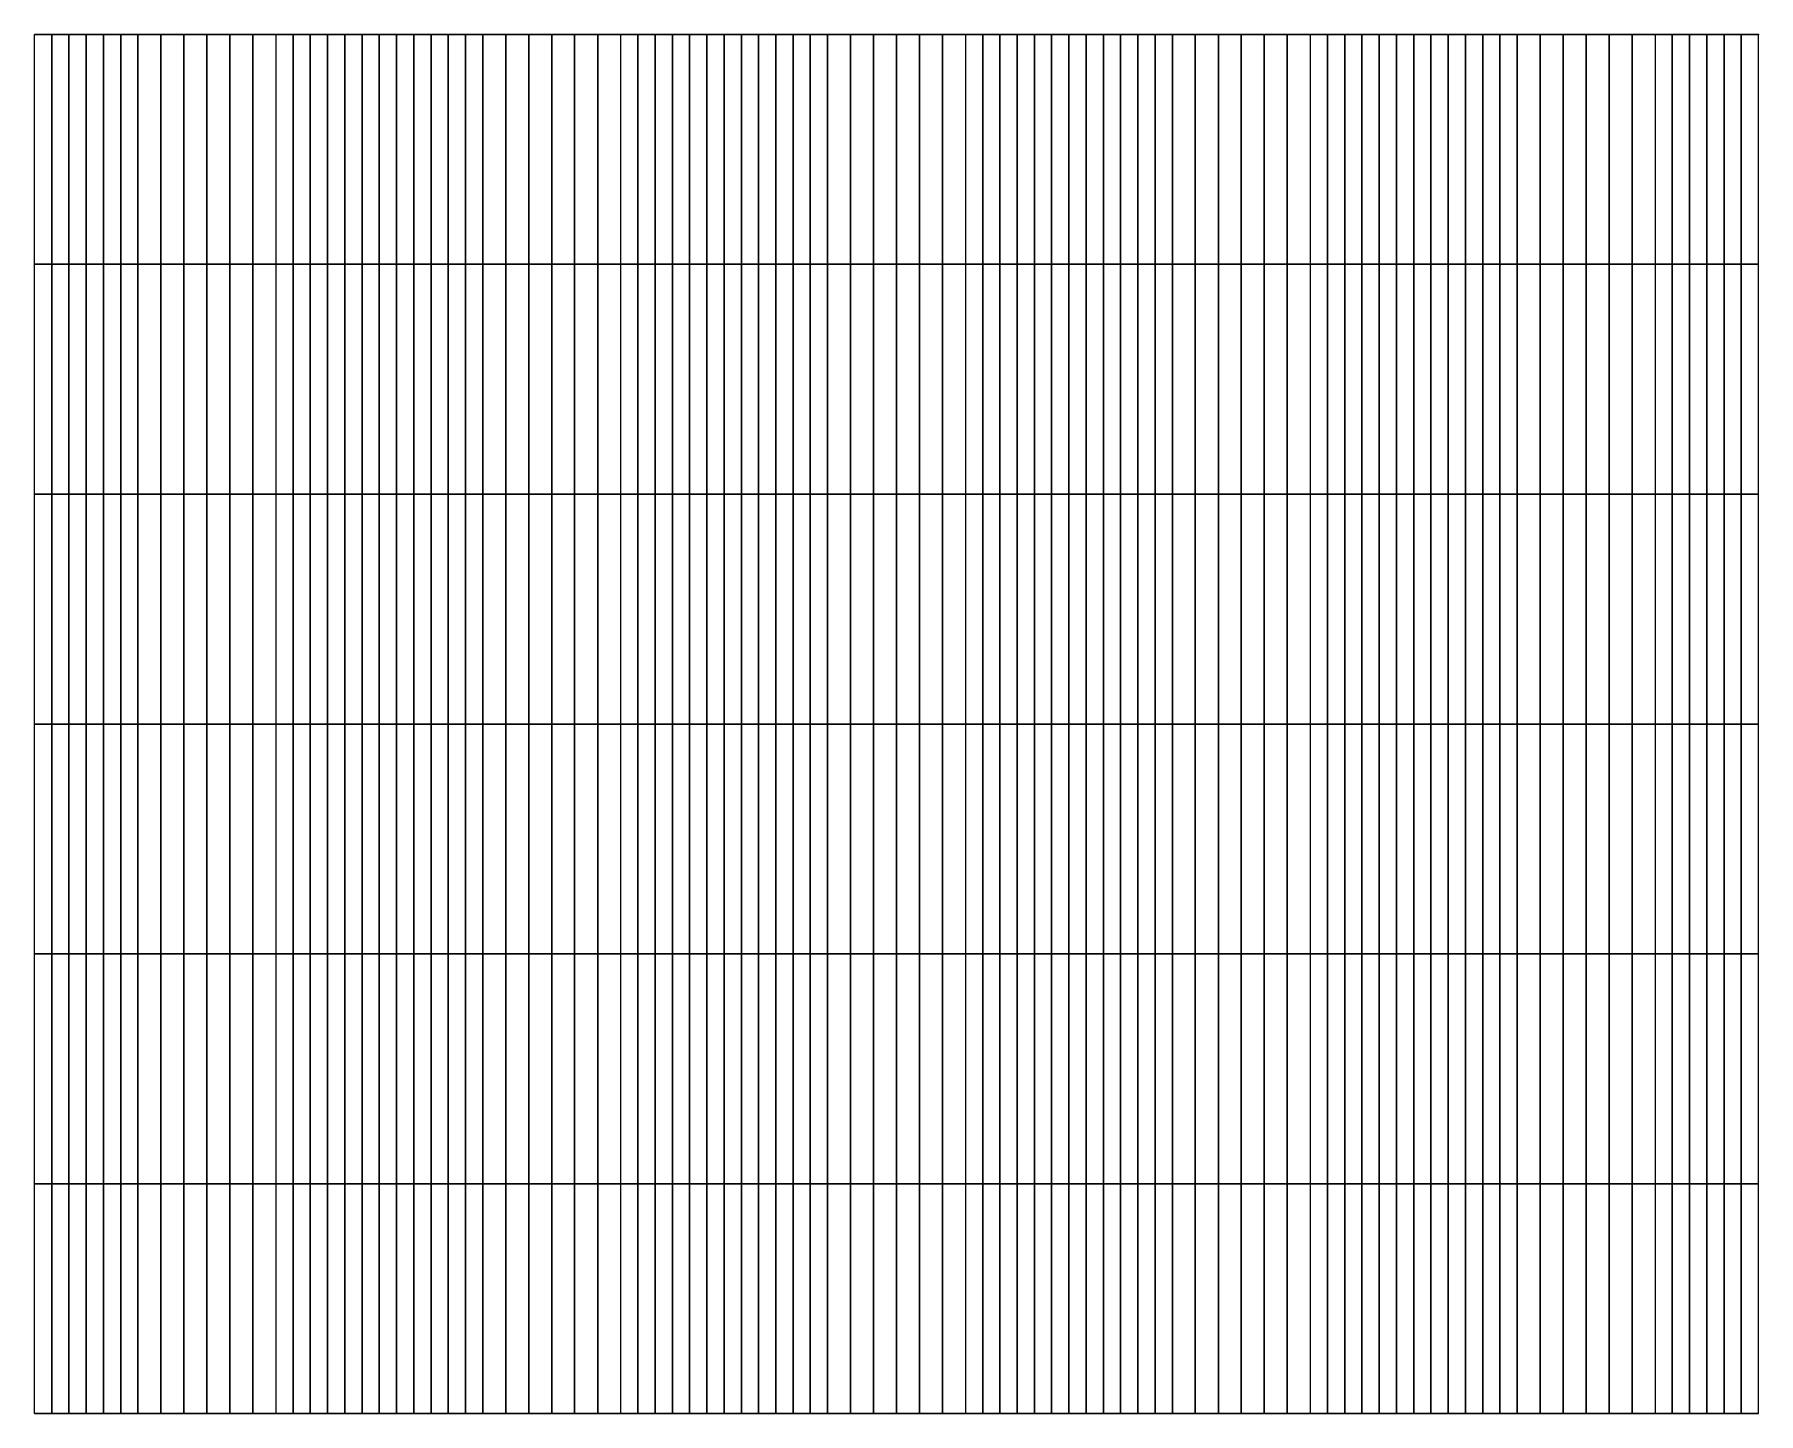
# Model space of a CAD drawing. Header units: inches. Extents: x 25.3 to 50.3, y 0 to 20.
import ezdxf

# ---------------------------------------------------------------- set-up
doc = ezdxf.new("R2010")
doc.units = ezdxf.units.IN
doc.header["$MEASUREMENT"] = 0
for name, color, linetype in [('Beam', 2, 'Continuous'), ('Col', 3, 'Continuous'), ('Dia', 5, 'Continuous'), ('plate', 1, 'Continuous')]:
    doc.layers.add(name, color=color, linetype=linetype)

msp = doc.modelspace()

# ---------------------------------------------------------------- linework, layer by layer
at = {"layer": 'Beam', "extrusion": (1, -6e-16, 4e-16)}
for p, q in [((25.34, 0, 12), (25.34, 20, 12)), ((50.34, 0, 12), (50.34, 20, 12))]:
    msp.add_line(p, q, dxfattribs=at)
at = {"layer": 'Beam', "extrusion": (1e-16, 1, 4e-16)}
for p, q in [((30.34, 20, 12), (30.34, 0, 12)), ((35.34, 20, 12), (35.34, 0, 12)), ((40.34, 20, 12), (40.34, 0, 12)), ((45.34, 20, 12), (45.34, 0, 12))]:
    msp.add_line(p, q, dxfattribs=at)
at = {"layer": 'Col', "extrusion": (4e-16, 1, 7e-16)}
for p, q in [((25.34, 20, 12), (25.34, 20, 6)), ((25.34, 0, 12), (25.34, 0, 6)), ((30.34, 0, 12), (30.34, 0, 6)), ((35.34, 0, 12), (35.34, 0, 6)), ((40.34, 0, 12), (40.34, 0, 6)), ((45.34, 0, 12), (45.34, 0, 6)), ((50.34, 0, 6), (50.34, 0, 12))]:
    msp.add_line(p, q, dxfattribs=at)
at = {"layer": 'Col', "extrusion": (1, -6e-16, 4e-16)}
msp.add_line((50.34, 20, 12), (50.34, 20, 6), dxfattribs=at)
at = {"layer": 'Dia', "extrusion": (4e-16, 1, 7e-16)}
msp.add_point((50.34, 20, 12), dxfattribs=at)
at = {"layer": 'Dia'}
for points in [[(25.34, 20, 12), (26.173, 20, 12), (26.366, 20, 12.169), (25.59, 20, 12.169)], [(25.59, 20, 12.169), (26.366, 20, 12.169), (26.527, 20, 12.337), (25.84, 20, 12.337)], [(25.84, 20, 12.337), (26.527, 20, 12.337), (26.673, 20, 12.506), (26.09, 20, 12.506)], [(26.09, 20, 12.506), (26.673, 20, 12.506), (26.819, 20, 12.675), (26.34, 20, 12.675)], [(26.173, 20, 12), (27.007, 20, 12), (27.111, 20, 12.169), (26.366, 20, 12.169)], [(26.34, 20, 12.675), (26.819, 20, 12.675), (26.981, 20, 12.843), (26.59, 20, 12.843)], [(26.366, 20, 12.169), (27.111, 20, 12.169), (27.19, 20, 12.337), (26.527, 20, 12.337)], [(26.527, 20, 12.337), (27.19, 20, 12.337), (27.257, 20, 12.506), (26.673, 20, 12.506)], [(26.59, 20, 12.843), (26.981, 20, 12.843), (27.173, 20, 13.012), (26.84, 20, 13.012)], [(26.673, 20, 12.506), (27.257, 20, 12.506), (27.324, 20, 12.675), (26.819, 20, 12.675)], [(26.819, 20, 12.675), (27.324, 20, 12.675), (27.403, 20, 12.843), (26.981, 20, 12.843)], [(26.981, 20, 12.843), (27.403, 20, 12.843), (27.507, 20, 13.012), (27.173, 20, 13.012)], [(27.007, 20, 12), (27.84, 20, 12), (27.84, 20, 12.169), (27.111, 20, 12.169)], [(27.111, 20, 12.169), (27.84, 20, 12.169), (27.84, 20, 12.337), (27.19, 20, 12.337)], [(27.19, 20, 12.337), (27.84, 20, 12.337), (27.84, 20, 12.506), (27.257, 20, 12.506)], [(27.257, 20, 12.506), (27.84, 20, 12.506), (27.84, 20, 12.675), (27.324, 20, 12.675)], [(27.324, 20, 12.675), (27.84, 20, 12.675), (27.84, 20, 12.843), (27.403, 20, 12.843)], [(27.403, 20, 12.843), (27.84, 20, 12.843), (27.84, 20, 13.012), (27.507, 20, 13.012)], [(27.84, 20, 12), (28.673, 20, 12), (28.569, 20, 12.169), (27.84, 20, 12.169)], [(27.84, 20, 12.169), (28.569, 20, 12.169), (28.49, 20, 12.337), (27.84, 20, 12.337)], [(27.84, 20, 12.337), (28.49, 20, 12.337), (28.423, 20, 12.506), (27.84, 20, 12.506)], [(27.84, 20, 12.506), (28.423, 20, 12.506), (28.356, 20, 12.675), (27.84, 20, 12.675)], [(27.84, 20, 12.675), (28.356, 20, 12.675), (28.277, 20, 12.843), (27.84, 20, 12.843)], [(27.84, 20, 12.843), (28.277, 20, 12.843), (28.173, 20, 13.012), (27.84, 20, 13.012)], [(28.277, 20, 12.843), (28.699, 20, 12.843), (28.507, 20, 13.012), (28.173, 20, 13.012)], [(28.356, 20, 12.675), (28.861, 20, 12.675), (28.699, 20, 12.843), (28.277, 20, 12.843)], [(28.423, 20, 12.506), (29.007, 20, 12.506), (28.861, 20, 12.675), (28.356, 20, 12.675)], [(28.49, 20, 12.337), (29.153, 20, 12.337), (29.007, 20, 12.506), (28.423, 20, 12.506)], [(28.569, 20, 12.169), (29.314, 20, 12.169), (29.153, 20, 12.337), (28.49, 20, 12.337)], [(28.699, 20, 12.843), (29.09, 20, 12.843), (28.84, 20, 13.012), (28.507, 20, 13.012)], [(28.673, 20, 12), (29.507, 20, 12), (29.314, 20, 12.169), (28.569, 20, 12.169)], [(28.861, 20, 12.675), (29.34, 20, 12.675), (29.09, 20, 12.843), (28.699, 20, 12.843)], [(29.007, 20, 12.506), (29.59, 20, 12.506), (29.34, 20, 12.675), (28.861, 20, 12.675)], [(29.153, 20, 12.337), (29.84, 20, 12.337), (29.59, 20, 12.506), (29.007, 20, 12.506)], [(29.314, 20, 12.169), (30.09, 20, 12.169), (29.84, 20, 12.337), (29.153, 20, 12.337)], [(29.507, 20, 12), (30.34, 20, 12), (30.09, 20, 12.169), (29.314, 20, 12.169)], [(30.34, 20, 12), (31.173, 20, 12), (31.366, 20, 12.169), (30.59, 20, 12.169)], [(30.59, 20, 12.169), (31.366, 20, 12.169), (31.527, 20, 12.337), (30.84, 20, 12.337)], [(30.84, 20, 12.337), (31.527, 20, 12.337), (31.673, 20, 12.506), (31.09, 20, 12.506)], [(31.09, 20, 12.506), (31.673, 20, 12.506), (31.819, 20, 12.675), (31.34, 20, 12.675)], [(31.173, 20, 12), (32.007, 20, 12), (32.111, 20, 12.169), (31.366, 20, 12.169)], [(31.34, 20, 12.675), (31.819, 20, 12.675), (31.981, 20, 12.843), (31.59, 20, 12.843)], [(31.366, 20, 12.169), (32.111, 20, 12.169), (32.19, 20, 12.337), (31.527, 20, 12.337)], [(31.527, 20, 12.337), (32.19, 20, 12.337), (32.257, 20, 12.506), (31.673, 20, 12.506)], [(31.59, 20, 12.843), (31.981, 20, 12.843), (32.173, 20, 13.012), (31.84, 20, 13.012)], [(31.673, 20, 12.506), (32.257, 20, 12.506), (32.324, 20, 12.675), (31.819, 20, 12.675)], [(31.819, 20, 12.675), (32.324, 20, 12.675), (32.403, 20, 12.843), (31.981, 20, 12.843)], [(31.981, 20, 12.843), (32.403, 20, 12.843), (32.507, 20, 13.012), (32.173, 20, 13.012)], [(32.007, 20, 12), (32.84, 20, 12), (32.84, 20, 12.169), (32.111, 20, 12.169)], [(32.111, 20, 12.169), (32.84, 20, 12.169), (32.84, 20, 12.337), (32.19, 20, 12.337)], [(32.19, 20, 12.337), (32.84, 20, 12.337), (32.84, 20, 12.506), (32.257, 20, 12.506)], [(32.257, 20, 12.506), (32.84, 20, 12.506), (32.84, 20, 12.675), (32.324, 20, 12.675)], [(32.324, 20, 12.675), (32.84, 20, 12.675), (32.84, 20, 12.843), (32.403, 20, 12.843)], [(32.403, 20, 12.843), (32.84, 20, 12.843), (32.84, 20, 13.012), (32.507, 20, 13.012)], [(32.84, 20, 12), (33.673, 20, 12), (33.569, 20, 12.169), (32.84, 20, 12.169)], [(32.84, 20, 12.169), (33.569, 20, 12.169), (33.49, 20, 12.337), (32.84, 20, 12.337)], [(32.84, 20, 12.337), (33.49, 20, 12.337), (33.423, 20, 12.506), (32.84, 20, 12.506)], [(32.84, 20, 12.506), (33.423, 20, 12.506), (33.356, 20, 12.675), (32.84, 20, 12.675)], [(32.84, 20, 12.675), (33.356, 20, 12.675), (33.277, 20, 12.843), (32.84, 20, 12.843)], [(32.84, 20, 12.843), (33.277, 20, 12.843), (33.173, 20, 13.012), (32.84, 20, 13.012)], [(33.277, 20, 12.843), (33.699, 20, 12.843), (33.507, 20, 13.012), (33.173, 20, 13.012)], [(33.356, 20, 12.675), (33.861, 20, 12.675), (33.699, 20, 12.843), (33.277, 20, 12.843)], [(33.423, 20, 12.506), (34.007, 20, 12.506), (33.861, 20, 12.675), (33.356, 20, 12.675)], [(33.49, 20, 12.337), (34.153, 20, 12.337), (34.007, 20, 12.506), (33.423, 20, 12.506)], [(33.569, 20, 12.169), (34.314, 20, 12.169), (34.153, 20, 12.337), (33.49, 20, 12.337)], [(33.699, 20, 12.843), (34.09, 20, 12.843), (33.84, 20, 13.012), (33.507, 20, 13.012)], [(33.673, 20, 12), (34.507, 20, 12), (34.314, 20, 12.169), (33.569, 20, 12.169)], [(33.861, 20, 12.675), (34.34, 20, 12.675), (34.09, 20, 12.843), (33.699, 20, 12.843)], [(34.007, 20, 12.506), (34.59, 20, 12.506), (34.34, 20, 12.675), (33.861, 20, 12.675)], [(34.153, 20, 12.337), (34.84, 20, 12.337), (34.59, 20, 12.506), (34.007, 20, 12.506)], [(34.314, 20, 12.169), (35.09, 20, 12.169), (34.84, 20, 12.337), (34.153, 20, 12.337)], [(34.507, 20, 12), (35.34, 20, 12), (35.09, 20, 12.169), (34.314, 20, 12.169)], [(35.34, 20, 12), (36.173, 20, 12), (36.366, 20, 12.169), (35.59, 20, 12.169)], [(35.59, 20, 12.169), (36.366, 20, 12.169), (36.527, 20, 12.337), (35.84, 20, 12.337)], [(35.84, 20, 12.337), (36.527, 20, 12.337), (36.673, 20, 12.506), (36.09, 20, 12.506)], [(36.09, 20, 12.506), (36.673, 20, 12.506), (36.819, 20, 12.675), (36.34, 20, 12.675)], [(36.173, 20, 12), (37.007, 20, 12), (37.111, 20, 12.169), (36.366, 20, 12.169)], [(36.34, 20, 12.675), (36.819, 20, 12.675), (36.981, 20, 12.843), (36.59, 20, 12.843)], [(36.366, 20, 12.169), (37.111, 20, 12.169), (37.19, 20, 12.337), (36.527, 20, 12.337)], [(36.527, 20, 12.337), (37.19, 20, 12.337), (37.257, 20, 12.506), (36.673, 20, 12.506)], [(36.59, 20, 12.843), (36.981, 20, 12.843), (37.173, 20, 13.012), (36.84, 20, 13.012)], [(36.673, 20, 12.506), (37.257, 20, 12.506), (37.324, 20, 12.675), (36.819, 20, 12.675)], [(36.819, 20, 12.675), (37.324, 20, 12.675), (37.403, 20, 12.843), (36.981, 20, 12.843)], [(36.981, 20, 12.843), (37.403, 20, 12.843), (37.507, 20, 13.012), (37.173, 20, 13.012)], [(37.007, 20, 12), (37.84, 20, 12), (37.84, 20, 12.169), (37.111, 20, 12.169)], [(37.111, 20, 12.169), (37.84, 20, 12.169), (37.84, 20, 12.337), (37.19, 20, 12.337)], [(37.19, 20, 12.337), (37.84, 20, 12.337), (37.84, 20, 12.506), (37.257, 20, 12.506)], [(37.257, 20, 12.506), (37.84, 20, 12.506), (37.84, 20, 12.675), (37.324, 20, 12.675)], [(37.324, 20, 12.675), (37.84, 20, 12.675), (37.84, 20, 12.843), (37.403, 20, 12.843)], [(37.403, 20, 12.843), (37.84, 20, 12.843), (37.84, 20, 13.012), (37.507, 20, 13.012)], [(37.84, 20, 12), (38.673, 20, 12), (38.569, 20, 12.169), (37.84, 20, 12.169)], [(37.84, 20, 12.169), (38.569, 20, 12.169), (38.49, 20, 12.337), (37.84, 20, 12.337)], [(37.84, 20, 12.337), (38.49, 20, 12.337), (38.423, 20, 12.506), (37.84, 20, 12.506)], [(37.84, 20, 12.506), (38.423, 20, 12.506), (38.356, 20, 12.675), (37.84, 20, 12.675)], [(37.84, 20, 12.675), (38.356, 20, 12.675), (38.277, 20, 12.843), (37.84, 20, 12.843)], [(37.84, 20, 12.843), (38.277, 20, 12.843), (38.173, 20, 13.012), (37.84, 20, 13.012)], [(38.277, 20, 12.843), (38.699, 20, 12.843), (38.507, 20, 13.012), (38.173, 20, 13.012)], [(38.356, 20, 12.675), (38.861, 20, 12.675), (38.699, 20, 12.843), (38.277, 20, 12.843)], [(38.423, 20, 12.506), (39.007, 20, 12.506), (38.861, 20, 12.675), (38.356, 20, 12.675)], [(38.49, 20, 12.337), (39.153, 20, 12.337), (39.007, 20, 12.506), (38.423, 20, 12.506)], [(38.569, 20, 12.169), (39.314, 20, 12.169), (39.153, 20, 12.337), (38.49, 20, 12.337)], [(38.699, 20, 12.843), (39.09, 20, 12.843), (38.84, 20, 13.012), (38.507, 20, 13.012)], [(38.673, 20, 12), (39.507, 20, 12), (39.314, 20, 12.169), (38.569, 20, 12.169)], [(38.861, 20, 12.675), (39.34, 20, 12.675), (39.09, 20, 12.843), (38.699, 20, 12.843)], [(39.007, 20, 12.506), (39.59, 20, 12.506), (39.34, 20, 12.675), (38.861, 20, 12.675)], [(39.153, 20, 12.337), (39.84, 20, 12.337), (39.59, 20, 12.506), (39.007, 20, 12.506)], [(39.314, 20, 12.169), (40.09, 20, 12.169), (39.84, 20, 12.337), (39.153, 20, 12.337)], [(39.507, 20, 12), (40.34, 20, 12), (40.09, 20, 12.169), (39.314, 20, 12.169)], [(40.34, 20, 12), (41.173, 20, 12), (41.366, 20, 12.169), (40.59, 20, 12.169)], [(40.59, 20, 12.169), (41.366, 20, 12.169), (41.527, 20, 12.337), (40.84, 20, 12.337)], [(40.84, 20, 12.337), (41.527, 20, 12.337), (41.673, 20, 12.506), (41.09, 20, 12.506)], [(41.09, 20, 12.506), (41.673, 20, 12.506), (41.819, 20, 12.675), (41.34, 20, 12.675)], [(41.173, 20, 12), (42.007, 20, 12), (42.111, 20, 12.169), (41.366, 20, 12.169)], [(41.34, 20, 12.675), (41.819, 20, 12.675), (41.981, 20, 12.843), (41.59, 20, 12.843)], [(41.366, 20, 12.169), (42.111, 20, 12.169), (42.19, 20, 12.337), (41.527, 20, 12.337)], [(41.527, 20, 12.337), (42.19, 20, 12.337), (42.257, 20, 12.506), (41.673, 20, 12.506)], [(41.59, 20, 12.843), (41.981, 20, 12.843), (42.173, 20, 13.012), (41.84, 20, 13.012)], [(41.673, 20, 12.506), (42.257, 20, 12.506), (42.324, 20, 12.675), (41.819, 20, 12.675)], [(41.819, 20, 12.675), (42.324, 20, 12.675), (42.403, 20, 12.843), (41.981, 20, 12.843)], [(41.981, 20, 12.843), (42.403, 20, 12.843), (42.507, 20, 13.012), (42.173, 20, 13.012)], [(42.007, 20, 12), (42.84, 20, 12), (42.84, 20, 12.169), (42.111, 20, 12.169)], [(42.111, 20, 12.169), (42.84, 20, 12.169), (42.84, 20, 12.337), (42.19, 20, 12.337)], [(42.19, 20, 12.337), (42.84, 20, 12.337), (42.84, 20, 12.506), (42.257, 20, 12.506)], [(42.257, 20, 12.506), (42.84, 20, 12.506), (42.84, 20, 12.675), (42.324, 20, 12.675)], [(42.324, 20, 12.675), (42.84, 20, 12.675), (42.84, 20, 12.843), (42.403, 20, 12.843)], [(42.403, 20, 12.843), (42.84, 20, 12.843), (42.84, 20, 13.012), (42.507, 20, 13.012)], [(42.84, 20, 12), (43.673, 20, 12), (43.569, 20, 12.169), (42.84, 20, 12.169)], [(42.84, 20, 12.169), (43.569, 20, 12.169), (43.49, 20, 12.337), (42.84, 20, 12.337)], [(42.84, 20, 12.337), (43.49, 20, 12.337), (43.423, 20, 12.506), (42.84, 20, 12.506)], [(42.84, 20, 12.506), (43.423, 20, 12.506), (43.356, 20, 12.675), (42.84, 20, 12.675)], [(42.84, 20, 12.675), (43.356, 20, 12.675), (43.277, 20, 12.843), (42.84, 20, 12.843)], [(42.84, 20, 12.843), (43.277, 20, 12.843), (43.173, 20, 13.012), (42.84, 20, 13.012)], [(43.277, 20, 12.843), (43.699, 20, 12.843), (43.507, 20, 13.012), (43.173, 20, 13.012)], [(43.356, 20, 12.675), (43.861, 20, 12.675), (43.699, 20, 12.843), (43.277, 20, 12.843)], [(43.423, 20, 12.506), (44.007, 20, 12.506), (43.861, 20, 12.675), (43.356, 20, 12.675)], [(43.49, 20, 12.337), (44.153, 20, 12.337), (44.007, 20, 12.506), (43.423, 20, 12.506)], [(43.569, 20, 12.169), (44.314, 20, 12.169), (44.153, 20, 12.337), (43.49, 20, 12.337)], [(43.699, 20, 12.843), (44.09, 20, 12.843), (43.84, 20, 13.012), (43.507, 20, 13.012)], [(43.673, 20, 12), (44.507, 20, 12), (44.314, 20, 12.169), (43.569, 20, 12.169)], [(43.861, 20, 12.675), (44.34, 20, 12.675), (44.09, 20, 12.843), (43.699, 20, 12.843)], [(44.007, 20, 12.506), (44.59, 20, 12.506), (44.34, 20, 12.675), (43.861, 20, 12.675)], [(44.153, 20, 12.337), (44.84, 20, 12.337), (44.59, 20, 12.506), (44.007, 20, 12.506)], [(44.314, 20, 12.169), (45.09, 20, 12.169), (44.84, 20, 12.337), (44.153, 20, 12.337)], [(44.507, 20, 12), (45.34, 20, 12), (45.09, 20, 12.169), (44.314, 20, 12.169)], [(45.34, 20, 12), (46.173, 20, 12), (46.366, 20, 12.169), (45.59, 20, 12.169)], [(45.59, 20, 12.169), (46.366, 20, 12.169), (46.527, 20, 12.337), (45.84, 20, 12.337)], [(45.84, 20, 12.337), (46.527, 20, 12.337), (46.673, 20, 12.506), (46.09, 20, 12.506)], [(46.09, 20, 12.506), (46.673, 20, 12.506), (46.819, 20, 12.675), (46.34, 20, 12.675)], [(46.173, 20, 12), (47.007, 20, 12), (47.111, 20, 12.169), (46.366, 20, 12.169)], [(46.34, 20, 12.675), (46.819, 20, 12.675), (46.981, 20, 12.843), (46.59, 20, 12.843)], [(46.366, 20, 12.169), (47.111, 20, 12.169), (47.19, 20, 12.337), (46.527, 20, 12.337)], [(46.527, 20, 12.337), (47.19, 20, 12.337), (47.257, 20, 12.506), (46.673, 20, 12.506)], [(46.59, 20, 12.843), (46.981, 20, 12.843), (47.173, 20, 13.012), (46.84, 20, 13.012)], [(46.673, 20, 12.506), (47.257, 20, 12.506), (47.324, 20, 12.675), (46.819, 20, 12.675)], [(46.819, 20, 12.675), (47.324, 20, 12.675), (47.403, 20, 12.843), (46.981, 20, 12.843)], [(46.981, 20, 12.843), (47.403, 20, 12.843), (47.507, 20, 13.012), (47.173, 20, 13.012)], [(47.007, 20, 12), (47.84, 20, 12), (47.84, 20, 12.169), (47.111, 20, 12.169)], [(47.111, 20, 12.169), (47.84, 20, 12.169), (47.84, 20, 12.337), (47.19, 20, 12.337)], [(47.19, 20, 12.337), (47.84, 20, 12.337), (47.84, 20, 12.506), (47.257, 20, 12.506)], [(47.257, 20, 12.506), (47.84, 20, 12.506), (47.84, 20, 12.675), (47.324, 20, 12.675)], [(47.324, 20, 12.675), (47.84, 20, 12.675), (47.84, 20, 12.843), (47.403, 20, 12.843)], [(47.403, 20, 12.843), (47.84, 20, 12.843), (47.84, 20, 13.012), (47.507, 20, 13.012)], [(47.84, 20, 12), (48.673, 20, 12), (48.569, 20, 12.169), (47.84, 20, 12.169)], [(47.84, 20, 12.169), (48.569, 20, 12.169), (48.49, 20, 12.337), (47.84, 20, 12.337)], [(47.84, 20, 12.337), (48.49, 20, 12.337), (48.423, 20, 12.506), (47.84, 20, 12.506)], [(47.84, 20, 12.506), (48.423, 20, 12.506), (48.356, 20, 12.675), (47.84, 20, 12.675)], [(47.84, 20, 12.675), (48.356, 20, 12.675), (48.277, 20, 12.843), (47.84, 20, 12.843)], [(47.84, 20, 12.843), (48.277, 20, 12.843), (48.173, 20, 13.012), (47.84, 20, 13.012)], [(48.277, 20, 12.843), (48.699, 20, 12.843), (48.507, 20, 13.012), (48.173, 20, 13.012)], [(48.356, 20, 12.675), (48.861, 20, 12.675), (48.699, 20, 12.843), (48.277, 20, 12.843)], [(48.423, 20, 12.506), (49.007, 20, 12.506), (48.861, 20, 12.675), (48.356, 20, 12.675)], [(48.49, 20, 12.337), (49.153, 20, 12.337), (49.007, 20, 12.506), (48.423, 20, 12.506)], [(48.569, 20, 12.169), (49.314, 20, 12.169), (49.153, 20, 12.337), (48.49, 20, 12.337)], [(48.699, 20, 12.843), (49.09, 20, 12.843), (48.84, 20, 13.012), (48.507, 20, 13.012)], [(48.673, 20, 12), (49.507, 20, 12), (49.314, 20, 12.169), (48.569, 20, 12.169)], [(48.861, 20, 12.675), (49.34, 20, 12.675), (49.09, 20, 12.843), (48.699, 20, 12.843)], [(49.007, 20, 12.506), (49.59, 20, 12.506), (49.34, 20, 12.675), (48.861, 20, 12.675)], [(49.153, 20, 12.337), (49.84, 20, 12.337), (49.59, 20, 12.506), (49.007, 20, 12.506)], [(49.314, 20, 12.169), (50.09, 20, 12.169), (49.84, 20, 12.337), (49.153, 20, 12.337)], [(49.507, 20, 12), (50.34, 20, 12), (50.09, 20, 12.169), (49.314, 20, 12.169)], [(26.09, 0, 12.506), (26.673, 0, 12.506), (26.819, 0, 12.675), (26.34, 0, 12.675)], [(26.34, 0, 12.675), (26.819, 0, 12.675), (26.981, 0, 12.843), (26.59, 0, 12.843)], [(26.59, 0, 12.843), (26.981, 0, 12.843), (27.173, 0, 13.012), (26.84, 0, 13.012)], [(26.673, 0, 12.506), (27.257, 0, 12.506), (27.324, 0, 12.675), (26.819, 0, 12.675)], [(26.819, 0, 12.675), (27.324, 0, 12.675), (27.403, 0, 12.843), (26.981, 0, 12.843)], [(26.981, 0, 12.843), (27.403, 0, 12.843), (27.507, 0, 13.012), (27.173, 0, 13.012)], [(27.257, 0, 12.506), (27.84, 0, 12.506), (27.84, 0, 12.675), (27.324, 0, 12.675)], [(27.324, 0, 12.675), (27.84, 0, 12.675), (27.84, 0, 12.843), (27.403, 0, 12.843)], [(27.403, 0, 12.843), (27.84, 0, 12.843), (27.84, 0, 13.012), (27.507, 0, 13.012)], [(27.84, 0, 12.506), (28.423, 0, 12.506), (28.356, 0, 12.675), (27.84, 0, 12.675)], [(27.84, 0, 12.675), (28.356, 0, 12.675), (28.277, 0, 12.843), (27.84, 0, 12.843)], [(27.84, 0, 12.843), (28.277, 0, 12.843), (28.173, 0, 13.012), (27.84, 0, 13.012)], [(28.277, 0, 12.843), (28.699, 0, 12.843), (28.507, 0, 13.012), (28.173, 0, 13.012)], [(28.356, 0, 12.675), (28.861, 0, 12.675), (28.699, 0, 12.843), (28.277, 0, 12.843)], [(28.423, 0, 12.506), (29.007, 0, 12.506), (28.861, 0, 12.675), (28.356, 0, 12.675)], [(28.699, 0, 12.843), (29.09, 0, 12.843), (28.84, 0, 13.012), (28.507, 0, 13.012)], [(28.861, 0, 12.675), (29.34, 0, 12.675), (29.09, 0, 12.843), (28.699, 0, 12.843)], [(29.007, 0, 12.506), (29.59, 0, 12.506), (29.34, 0, 12.675), (28.861, 0, 12.675)], [(29.153, 0, 12.337), (29.84, 0, 12.337), (29.59, 0, 12.506), (29.007, 0, 12.506)], [(31.09, 0, 12.506), (31.673, 0, 12.506), (31.819, 0, 12.675), (31.34, 0, 12.675)], [(31.34, 0, 12.675), (31.819, 0, 12.675), (31.981, 0, 12.843), (31.59, 0, 12.843)], [(31.59, 0, 12.843), (31.981, 0, 12.843), (32.173, 0, 13.012), (31.84, 0, 13.012)], [(31.673, 0, 12.506), (32.257, 0, 12.506), (32.324, 0, 12.675), (31.819, 0, 12.675)], [(31.819, 0, 12.675), (32.324, 0, 12.675), (32.403, 0, 12.843), (31.981, 0, 12.843)], [(31.981, 0, 12.843), (32.403, 0, 12.843), (32.507, 0, 13.012), (32.173, 0, 13.012)], [(32.257, 0, 12.506), (32.84, 0, 12.506), (32.84, 0, 12.675), (32.324, 0, 12.675)], [(32.324, 0, 12.675), (32.84, 0, 12.675), (32.84, 0, 12.843), (32.403, 0, 12.843)], [(32.403, 0, 12.843), (32.84, 0, 12.843), (32.84, 0, 13.012), (32.507, 0, 13.012)], [(32.84, 0, 12.506), (33.423, 0, 12.506), (33.356, 0, 12.675), (32.84, 0, 12.675)], [(32.84, 0, 12.675), (33.356, 0, 12.675), (33.277, 0, 12.843), (32.84, 0, 12.843)], [(32.84, 0, 12.843), (33.277, 0, 12.843), (33.173, 0, 13.012), (32.84, 0, 13.012)], [(33.277, 0, 12.843), (33.699, 0, 12.843), (33.507, 0, 13.012), (33.173, 0, 13.012)], [(33.356, 0, 12.675), (33.861, 0, 12.675), (33.699, 0, 12.843), (33.277, 0, 12.843)], [(33.423, 0, 12.506), (34.007, 0, 12.506), (33.861, 0, 12.675), (33.356, 0, 12.675)], [(33.699, 0, 12.843), (34.09, 0, 12.843), (33.84, 0, 13.012), (33.507, 0, 13.012)], [(33.861, 0, 12.675), (34.34, 0, 12.675), (34.09, 0, 12.843), (33.699, 0, 12.843)], [(34.007, 0, 12.506), (34.59, 0, 12.506), (34.34, 0, 12.675), (33.861, 0, 12.675)], [(34.153, 0, 12.337), (34.84, 0, 12.337), (34.59, 0, 12.506), (34.007, 0, 12.506)], [(36.09, 0, 12.506), (36.673, 0, 12.506), (36.819, 0, 12.675), (36.34, 0, 12.675)], [(36.34, 0, 12.675), (36.819, 0, 12.675), (36.981, 0, 12.843), (36.59, 0, 12.843)], [(36.59, 0, 12.843), (36.981, 0, 12.843), (37.173, 0, 13.012), (36.84, 0, 13.012)], [(36.673, 0, 12.506), (37.257, 0, 12.506), (37.324, 0, 12.675), (36.819, 0, 12.675)], [(36.819, 0, 12.675), (37.324, 0, 12.675), (37.403, 0, 12.843), (36.981, 0, 12.843)], [(36.981, 0, 12.843), (37.403, 0, 12.843), (37.507, 0, 13.012), (37.173, 0, 13.012)], [(37.257, 0, 12.506), (37.84, 0, 12.506), (37.84, 0, 12.675), (37.324, 0, 12.675)], [(37.324, 0, 12.675), (37.84, 0, 12.675), (37.84, 0, 12.843), (37.403, 0, 12.843)], [(37.403, 0, 12.843), (37.84, 0, 12.843), (37.84, 0, 13.012), (37.507, 0, 13.012)], [(37.84, 0, 12.506), (38.423, 0, 12.506), (38.356, 0, 12.675), (37.84, 0, 12.675)], [(37.84, 0, 12.675), (38.356, 0, 12.675), (38.277, 0, 12.843), (37.84, 0, 12.843)], [(37.84, 0, 12.843), (38.277, 0, 12.843), (38.173, 0, 13.012), (37.84, 0, 13.012)], [(38.277, 0, 12.843), (38.699, 0, 12.843), (38.507, 0, 13.012), (38.173, 0, 13.012)], [(38.356, 0, 12.675), (38.861, 0, 12.675), (38.699, 0, 12.843), (38.277, 0, 12.843)], [(38.423, 0, 12.506), (39.007, 0, 12.506), (38.861, 0, 12.675), (38.356, 0, 12.675)], [(38.699, 0, 12.843), (39.09, 0, 12.843), (38.84, 0, 13.012), (38.507, 0, 13.012)], [(38.861, 0, 12.675), (39.34, 0, 12.675), (39.09, 0, 12.843), (38.699, 0, 12.843)], [(39.007, 0, 12.506), (39.59, 0, 12.506), (39.34, 0, 12.675), (38.861, 0, 12.675)], [(39.153, 0, 12.337), (39.84, 0, 12.337), (39.59, 0, 12.506), (39.007, 0, 12.506)], [(41.34, 0, 12.675), (41.819, 0, 12.675), (41.981, 0, 12.843), (41.59, 0, 12.843)], [(41.59, 0, 12.843), (41.981, 0, 12.843), (42.173, 0, 13.012), (41.84, 0, 13.012)], [(41.819, 0, 12.675), (42.324, 0, 12.675), (42.403, 0, 12.843), (41.981, 0, 12.843)], [(41.981, 0, 12.843), (42.403, 0, 12.843), (42.507, 0, 13.012), (42.173, 0, 13.012)], [(42.403, 0, 12.843), (42.84, 0, 12.843), (42.84, 0, 13.012), (42.507, 0, 13.012)], [(42.84, 0, 12.843), (43.277, 0, 12.843), (43.173, 0, 13.012), (42.84, 0, 13.012)], [(43.277, 0, 12.843), (43.699, 0, 12.843), (43.507, 0, 13.012), (43.173, 0, 13.012)], [(43.356, 0, 12.675), (43.861, 0, 12.675), (43.699, 0, 12.843), (43.277, 0, 12.843)], [(43.699, 0, 12.843), (44.09, 0, 12.843), (43.84, 0, 13.012), (43.507, 0, 13.012)], [(43.861, 0, 12.675), (44.34, 0, 12.675), (44.09, 0, 12.843), (43.699, 0, 12.843)], [(44.007, 0, 12.506), (44.59, 0, 12.506), (44.34, 0, 12.675), (43.861, 0, 12.675)], [(46.34, 0, 12.675), (46.819, 0, 12.675), (46.981, 0, 12.843), (46.59, 0, 12.843)], [(46.59, 0, 12.843), (46.981, 0, 12.843), (47.173, 0, 13.012), (46.84, 0, 13.012)], [(46.819, 0, 12.675), (47.324, 0, 12.675), (47.403, 0, 12.843), (46.981, 0, 12.843)], [(46.981, 0, 12.843), (47.403, 0, 12.843), (47.507, 0, 13.012), (47.173, 0, 13.012)], [(47.403, 0, 12.843), (47.84, 0, 12.843), (47.84, 0, 13.012), (47.507, 0, 13.012)], [(47.84, 0, 12.843), (48.277, 0, 12.843), (48.173, 0, 13.012), (47.84, 0, 13.012)], [(48.277, 0, 12.843), (48.699, 0, 12.843), (48.507, 0, 13.012), (48.173, 0, 13.012)], [(48.356, 0, 12.675), (48.861, 0, 12.675), (48.699, 0, 12.843), (48.277, 0, 12.843)], [(48.699, 0, 12.843), (49.09, 0, 12.843), (48.84, 0, 13.012), (48.507, 0, 13.012)], [(48.861, 0, 12.675), (49.34, 0, 12.675), (49.09, 0, 12.843), (48.699, 0, 12.843)], [(49.007, 0, 12.506), (49.59, 0, 12.506), (49.34, 0, 12.675), (48.861, 0, 12.675)], [(25.34, 0, 12), (26.173, 0, 12), (26.366, 0, 12.169), (25.59, 0, 12.169)], [(25.59, 0, 12.169), (26.366, 0, 12.169), (26.527, 0, 12.337), (25.84, 0, 12.337)], [(25.84, 0, 12.337), (26.527, 0, 12.337), (26.673, 0, 12.506), (26.09, 0, 12.506)], [(26.173, 0, 12), (27.007, 0, 12), (27.111, 0, 12.169), (26.366, 0, 12.169)], [(26.366, 0, 12.169), (27.111, 0, 12.169), (27.19, 0, 12.337), (26.527, 0, 12.337)], [(26.527, 0, 12.337), (27.19, 0, 12.337), (27.257, 0, 12.506), (26.673, 0, 12.506)], [(27.007, 0, 12), (27.84, 0, 12), (27.84, 0, 12.169), (27.111, 0, 12.169)], [(27.111, 0, 12.169), (27.84, 0, 12.169), (27.84, 0, 12.337), (27.19, 0, 12.337)], [(27.19, 0, 12.337), (27.84, 0, 12.337), (27.84, 0, 12.506), (27.257, 0, 12.506)], [(27.84, 0, 12), (28.673, 0, 12), (28.569, 0, 12.169), (27.84, 0, 12.169)], [(27.84, 0, 12.169), (28.569, 0, 12.169), (28.49, 0, 12.337), (27.84, 0, 12.337)], [(27.84, 0, 12.337), (28.49, 0, 12.337), (28.423, 0, 12.506), (27.84, 0, 12.506)], [(28.49, 0, 12.337), (29.153, 0, 12.337), (29.007, 0, 12.506), (28.423, 0, 12.506)], [(28.569, 0, 12.169), (29.314, 0, 12.169), (29.153, 0, 12.337), (28.49, 0, 12.337)], [(28.673, 0, 12), (29.507, 0, 12), (29.314, 0, 12.169), (28.569, 0, 12.169)], [(29.314, 0, 12.169), (30.09, 0, 12.169), (29.84, 0, 12.337), (29.153, 0, 12.337)], [(29.507, 0, 12), (30.34, 0, 12), (30.09, 0, 12.169), (29.314, 0, 12.169)], [(30.34, 0, 12), (31.173, 0, 12), (31.366, 0, 12.169), (30.59, 0, 12.169)], [(30.59, 0, 12.169), (31.366, 0, 12.169), (31.527, 0, 12.337), (30.84, 0, 12.337)], [(30.84, 0, 12.337), (31.527, 0, 12.337), (31.673, 0, 12.506), (31.09, 0, 12.506)], [(31.173, 0, 12), (32.007, 0, 12), (32.111, 0, 12.169), (31.366, 0, 12.169)], [(31.366, 0, 12.169), (32.111, 0, 12.169), (32.19, 0, 12.337), (31.527, 0, 12.337)], [(31.527, 0, 12.337), (32.19, 0, 12.337), (32.257, 0, 12.506), (31.673, 0, 12.506)], [(32.007, 0, 12), (32.84, 0, 12), (32.84, 0, 12.169), (32.111, 0, 12.169)], [(32.111, 0, 12.169), (32.84, 0, 12.169), (32.84, 0, 12.337), (32.19, 0, 12.337)], [(32.19, 0, 12.337), (32.84, 0, 12.337), (32.84, 0, 12.506), (32.257, 0, 12.506)], [(32.84, 0, 12), (33.673, 0, 12), (33.569, 0, 12.169), (32.84, 0, 12.169)], [(32.84, 0, 12.169), (33.569, 0, 12.169), (33.49, 0, 12.337), (32.84, 0, 12.337)], [(32.84, 0, 12.337), (33.49, 0, 12.337), (33.423, 0, 12.506), (32.84, 0, 12.506)], [(33.49, 0, 12.337), (34.153, 0, 12.337), (34.007, 0, 12.506), (33.423, 0, 12.506)], [(33.569, 0, 12.169), (34.314, 0, 12.169), (34.153, 0, 12.337), (33.49, 0, 12.337)], [(33.673, 0, 12), (34.507, 0, 12), (34.314, 0, 12.169), (33.569, 0, 12.169)], [(34.314, 0, 12.169), (35.09, 0, 12.169), (34.84, 0, 12.337), (34.153, 0, 12.337)], [(34.507, 0, 12), (35.34, 0, 12), (35.09, 0, 12.169), (34.314, 0, 12.169)], [(35.34, 0, 12), (36.173, 0, 12), (36.366, 0, 12.169), (35.59, 0, 12.169)], [(35.59, 0, 12.169), (36.366, 0, 12.169), (36.527, 0, 12.337), (35.84, 0, 12.337)], [(35.84, 0, 12.337), (36.527, 0, 12.337), (36.673, 0, 12.506), (36.09, 0, 12.506)], [(36.173, 0, 12), (37.007, 0, 12), (37.111, 0, 12.169), (36.366, 0, 12.169)], [(36.366, 0, 12.169), (37.111, 0, 12.169), (37.19, 0, 12.337), (36.527, 0, 12.337)], [(36.527, 0, 12.337), (37.19, 0, 12.337), (37.257, 0, 12.506), (36.673, 0, 12.506)], [(37.007, 0, 12), (37.84, 0, 12), (37.84, 0, 12.169), (37.111, 0, 12.169)], [(37.111, 0, 12.169), (37.84, 0, 12.169), (37.84, 0, 12.337), (37.19, 0, 12.337)], [(37.19, 0, 12.337), (37.84, 0, 12.337), (37.84, 0, 12.506), (37.257, 0, 12.506)], [(37.84, 0, 12), (38.673, 0, 12), (38.569, 0, 12.169), (37.84, 0, 12.169)], [(37.84, 0, 12.169), (38.569, 0, 12.169), (38.49, 0, 12.337), (37.84, 0, 12.337)], [(37.84, 0, 12.337), (38.49, 0, 12.337), (38.423, 0, 12.506), (37.84, 0, 12.506)], [(38.49, 0, 12.337), (39.153, 0, 12.337), (39.007, 0, 12.506), (38.423, 0, 12.506)], [(38.569, 0, 12.169), (39.314, 0, 12.169), (39.153, 0, 12.337), (38.49, 0, 12.337)], [(38.673, 0, 12), (39.507, 0, 12), (39.314, 0, 12.169), (38.569, 0, 12.169)], [(39.314, 0, 12.169), (40.09, 0, 12.169), (39.84, 0, 12.337), (39.153, 0, 12.337)], [(39.507, 0, 12), (40.34, 0, 12), (40.09, 0, 12.169), (39.314, 0, 12.169)], [(40.34, 0, 12), (41.173, 0, 12), (41.366, 0, 12.169), (40.59, 0, 12.169)], [(40.59, 0, 12.169), (41.366, 0, 12.169), (41.527, 0, 12.337), (40.84, 0, 12.337)], [(40.84, 0, 12.337), (41.527, 0, 12.337), (41.673, 0, 12.506), (41.09, 0, 12.506)], [(41.09, 0, 12.506), (41.673, 0, 12.506), (41.819, 0, 12.675), (41.34, 0, 12.675)], [(41.173, 0, 12), (42.007, 0, 12), (42.111, 0, 12.169), (41.366, 0, 12.169)], [(41.366, 0, 12.169), (42.111, 0, 12.169), (42.19, 0, 12.337), (41.527, 0, 12.337)], [(41.527, 0, 12.337), (42.19, 0, 12.337), (42.257, 0, 12.506), (41.673, 0, 12.506)], [(41.673, 0, 12.506), (42.257, 0, 12.506), (42.324, 0, 12.675), (41.819, 0, 12.675)], [(42.007, 0, 12), (42.84, 0, 12), (42.84, 0, 12.169), (42.111, 0, 12.169)], [(42.111, 0, 12.169), (42.84, 0, 12.169), (42.84, 0, 12.337), (42.19, 0, 12.337)], [(42.19, 0, 12.337), (42.84, 0, 12.337), (42.84, 0, 12.506), (42.257, 0, 12.506)], [(42.257, 0, 12.506), (42.84, 0, 12.506), (42.84, 0, 12.675), (42.324, 0, 12.675)], [(42.324, 0, 12.675), (42.84, 0, 12.675), (42.84, 0, 12.843), (42.403, 0, 12.843)], [(42.84, 0, 12), (43.673, 0, 12), (43.569, 0, 12.169), (42.84, 0, 12.169)], [(42.84, 0, 12.169), (43.569, 0, 12.169), (43.49, 0, 12.337), (42.84, 0, 12.337)], [(42.84, 0, 12.337), (43.49, 0, 12.337), (43.423, 0, 12.506), (42.84, 0, 12.506)], [(42.84, 0, 12.506), (43.423, 0, 12.506), (43.356, 0, 12.675), (42.84, 0, 12.675)], [(42.84, 0, 12.675), (43.356, 0, 12.675), (43.277, 0, 12.843), (42.84, 0, 12.843)], [(43.423, 0, 12.506), (44.007, 0, 12.506), (43.861, 0, 12.675), (43.356, 0, 12.675)], [(43.49, 0, 12.337), (44.153, 0, 12.337), (44.007, 0, 12.506), (43.423, 0, 12.506)], [(43.569, 0, 12.169), (44.314, 0, 12.169), (44.153, 0, 12.337), (43.49, 0, 12.337)], [(43.673, 0, 12), (44.507, 0, 12), (44.314, 0, 12.169), (43.569, 0, 12.169)], [(44.153, 0, 12.337), (44.84, 0, 12.337), (44.59, 0, 12.506), (44.007, 0, 12.506)], [(44.314, 0, 12.169), (45.09, 0, 12.169), (44.84, 0, 12.337), (44.153, 0, 12.337)], [(44.507, 0, 12), (45.34, 0, 12), (45.09, 0, 12.169), (44.314, 0, 12.169)], [(45.34, 0, 12), (46.173, 0, 12), (46.366, 0, 12.169), (45.59, 0, 12.169)], [(45.59, 0, 12.169), (46.366, 0, 12.169), (46.527, 0, 12.337), (45.84, 0, 12.337)], [(45.84, 0, 12.337), (46.527, 0, 12.337), (46.673, 0, 12.506), (46.09, 0, 12.506)], [(46.09, 0, 12.506), (46.673, 0, 12.506), (46.819, 0, 12.675), (46.34, 0, 12.675)], [(46.173, 0, 12), (47.007, 0, 12), (47.111, 0, 12.169), (46.366, 0, 12.169)], [(46.366, 0, 12.169), (47.111, 0, 12.169), (47.19, 0, 12.337), (46.527, 0, 12.337)], [(46.527, 0, 12.337), (47.19, 0, 12.337), (47.257, 0, 12.506), (46.673, 0, 12.506)], [(46.673, 0, 12.506), (47.257, 0, 12.506), (47.324, 0, 12.675), (46.819, 0, 12.675)], [(47.007, 0, 12), (47.84, 0, 12), (47.84, 0, 12.169), (47.111, 0, 12.169)], [(47.111, 0, 12.169), (47.84, 0, 12.169), (47.84, 0, 12.337), (47.19, 0, 12.337)], [(47.19, 0, 12.337), (47.84, 0, 12.337), (47.84, 0, 12.506), (47.257, 0, 12.506)], [(47.257, 0, 12.506), (47.84, 0, 12.506), (47.84, 0, 12.675), (47.324, 0, 12.675)], [(47.324, 0, 12.675), (47.84, 0, 12.675), (47.84, 0, 12.843), (47.403, 0, 12.843)], [(47.84, 0, 12), (48.673, 0, 12), (48.569, 0, 12.169), (47.84, 0, 12.169)], [(47.84, 0, 12.169), (48.569, 0, 12.169), (48.49, 0, 12.337), (47.84, 0, 12.337)], [(47.84, 0, 12.337), (48.49, 0, 12.337), (48.423, 0, 12.506), (47.84, 0, 12.506)], [(47.84, 0, 12.506), (48.423, 0, 12.506), (48.356, 0, 12.675), (47.84, 0, 12.675)], [(47.84, 0, 12.675), (48.356, 0, 12.675), (48.277, 0, 12.843), (47.84, 0, 12.843)], [(48.423, 0, 12.506), (49.007, 0, 12.506), (48.861, 0, 12.675), (48.356, 0, 12.675)], [(48.49, 0, 12.337), (49.153, 0, 12.337), (49.007, 0, 12.506), (48.423, 0, 12.506)], [(48.569, 0, 12.169), (49.314, 0, 12.169), (49.153, 0, 12.337), (48.49, 0, 12.337)], [(48.673, 0, 12), (49.507, 0, 12), (49.314, 0, 12.169), (48.569, 0, 12.169)], [(49.153, 0, 12.337), (49.84, 0, 12.337), (49.59, 0, 12.506), (49.007, 0, 12.506)], [(49.314, 0, 12.169), (50.09, 0, 12.169), (49.84, 0, 12.337), (49.153, 0, 12.337)], [(49.507, 0, 12), (50.34, 0, 12), (50.09, 0, 12.169), (49.314, 0, 12.169)]]:
    msp.add_3dface(points, dxfattribs=at)
at = {"layer": 'plate'}
for points in [[(25.59, 20, 12.169), (25.59, 16.667, 12.169), (25.34, 16.667, 12), (25.34, 20, 12)], [(25.84, 20, 12.337), (25.84, 16.667, 12.337), (25.59, 16.667, 12.169), (25.59, 20, 12.169)], [(26.09, 20, 12.506), (26.09, 16.667, 12.506), (25.84, 16.667, 12.337), (25.84, 20, 12.337)], [(26.34, 20, 12.675), (26.34, 16.667, 12.675), (26.09, 16.667, 12.506), (26.09, 20, 12.506)], [(26.59, 20, 12.843), (26.59, 16.667, 12.843), (26.34, 16.667, 12.675), (26.34, 20, 12.675)], [(26.84, 20, 13.012), (26.84, 16.667, 13.012), (26.59, 16.667, 12.843), (26.59, 20, 12.843)], [(27.173, 20, 13.012), (27.173, 16.667, 13.012), (26.84, 16.667, 13.012), (26.84, 20, 13.012)], [(27.507, 20, 13.012), (27.507, 16.667, 13.012), (27.173, 16.667, 13.012), (27.173, 20, 13.012)], [(27.84, 20, 13.012), (27.84, 16.667, 13.012), (27.507, 16.667, 13.012), (27.507, 20, 13.012)], [(28.173, 20, 13.012), (28.173, 16.667, 13.012), (27.84, 16.667, 13.012), (27.84, 20, 13.012)], [(28.507, 20, 13.012), (28.507, 16.667, 13.012), (28.173, 16.667, 13.012), (28.173, 20, 13.012)], [(28.84, 20, 13.012), (28.84, 16.667, 13.012), (28.507, 16.667, 13.012), (28.507, 20, 13.012)], [(28.84, 20, 13.012), (28.84, 16.667, 13.012), (29.09, 16.667, 12.843), (29.09, 20, 12.843)], [(29.09, 20, 12.843), (29.09, 16.667, 12.843), (29.34, 16.667, 12.675), (29.34, 20, 12.675)], [(29.34, 20, 12.675), (29.34, 16.667, 12.675), (29.59, 16.667, 12.506), (29.59, 20, 12.506)], [(29.59, 20, 12.506), (29.59, 16.667, 12.506), (29.84, 16.667, 12.337), (29.84, 20, 12.337)], [(29.84, 20, 12.337), (29.84, 16.667, 12.337), (30.09, 16.667, 12.169), (30.09, 20, 12.169)], [(30.09, 20, 12.169), (30.09, 16.667, 12.169), (30.34, 16.667, 12), (30.34, 20, 12)], [(30.59, 20, 12.169), (30.59, 16.667, 12.169), (30.34, 16.667, 12), (30.34, 20, 12)], [(30.84, 20, 12.337), (30.84, 16.667, 12.337), (30.59, 16.667, 12.169), (30.59, 20, 12.169)], [(31.09, 20, 12.506), (31.09, 16.667, 12.506), (30.84, 16.667, 12.337), (30.84, 20, 12.337)], [(31.34, 20, 12.675), (31.34, 16.667, 12.675), (31.09, 16.667, 12.506), (31.09, 20, 12.506)], [(31.59, 20, 12.843), (31.59, 16.667, 12.843), (31.34, 16.667, 12.675), (31.34, 20, 12.675)], [(31.84, 20, 13.012), (31.84, 16.667, 13.012), (31.59, 16.667, 12.843), (31.59, 20, 12.843)], [(32.173, 20, 13.012), (32.173, 16.667, 13.012), (31.84, 16.667, 13.012), (31.84, 20, 13.012)], [(32.507, 20, 13.012), (32.507, 16.667, 13.012), (32.173, 16.667, 13.012), (32.173, 20, 13.012)], [(32.84, 20, 13.012), (32.84, 16.667, 13.012), (32.507, 16.667, 13.012), (32.507, 20, 13.012)], [(33.173, 20, 13.012), (33.173, 16.667, 13.012), (32.84, 16.667, 13.012), (32.84, 20, 13.012)], [(33.507, 20, 13.012), (33.507, 16.667, 13.012), (33.173, 16.667, 13.012), (33.173, 20, 13.012)], [(33.84, 20, 13.012), (33.84, 16.667, 13.012), (33.507, 16.667, 13.012), (33.507, 20, 13.012)], [(33.84, 20, 13.012), (33.84, 16.667, 13.012), (34.09, 16.667, 12.843), (34.09, 20, 12.843)], [(34.09, 20, 12.843), (34.09, 16.667, 12.843), (34.34, 16.667, 12.675), (34.34, 20, 12.675)], [(34.34, 20, 12.675), (34.34, 16.667, 12.675), (34.59, 16.667, 12.506), (34.59, 20, 12.506)], [(34.59, 20, 12.506), (34.59, 16.667, 12.506), (34.84, 16.667, 12.337), (34.84, 20, 12.337)], [(34.84, 20, 12.337), (34.84, 16.667, 12.337), (35.09, 16.667, 12.169), (35.09, 20, 12.169)], [(35.09, 20, 12.169), (35.09, 16.667, 12.169), (35.34, 16.667, 12), (35.34, 20, 12)], [(35.59, 20, 12.169), (35.59, 16.667, 12.169), (35.34, 16.667, 12), (35.34, 20, 12)], [(35.84, 20, 12.337), (35.84, 16.667, 12.337), (35.59, 16.667, 12.169), (35.59, 20, 12.169)], [(36.09, 20, 12.506), (36.09, 16.667, 12.506), (35.84, 16.667, 12.337), (35.84, 20, 12.337)], [(36.34, 20, 12.675), (36.34, 16.667, 12.675), (36.09, 16.667, 12.506), (36.09, 20, 12.506)], [(36.59, 20, 12.843), (36.59, 16.667, 12.843), (36.34, 16.667, 12.675), (36.34, 20, 12.675)], [(36.84, 20, 13.012), (36.84, 16.667, 13.012), (36.59, 16.667, 12.843), (36.59, 20, 12.843)], [(37.173, 20, 13.012), (37.173, 16.667, 13.012), (36.84, 16.667, 13.012), (36.84, 20, 13.012)], [(37.507, 20, 13.012), (37.507, 16.667, 13.012), (37.173, 16.667, 13.012), (37.173, 20, 13.012)], [(37.84, 20, 13.012), (37.84, 16.667, 13.012), (37.507, 16.667, 13.012), (37.507, 20, 13.012)], [(38.173, 20, 13.012), (38.173, 16.667, 13.012), (37.84, 16.667, 13.012), (37.84, 20, 13.012)], [(38.507, 20, 13.012), (38.507, 16.667, 13.012), (38.173, 16.667, 13.012), (38.173, 20, 13.012)], [(38.84, 20, 13.012), (38.84, 16.667, 13.012), (38.507, 16.667, 13.012), (38.507, 20, 13.012)], [(38.84, 20, 13.012), (38.84, 16.667, 13.012), (39.09, 16.667, 12.843), (39.09, 20, 12.843)], [(39.09, 20, 12.843), (39.09, 16.667, 12.843), (39.34, 16.667, 12.675), (39.34, 20, 12.675)], [(39.34, 20, 12.675), (39.34, 16.667, 12.675), (39.59, 16.667, 12.506), (39.59, 20, 12.506)], [(39.59, 20, 12.506), (39.59, 16.667, 12.506), (39.84, 16.667, 12.337), (39.84, 20, 12.337)], [(39.84, 20, 12.337), (39.84, 16.667, 12.337), (40.09, 16.667, 12.169), (40.09, 20, 12.169)], [(40.09, 20, 12.169), (40.09, 16.667, 12.169), (40.34, 16.667, 12), (40.34, 20, 12)], [(40.59, 20, 12.169), (40.59, 16.667, 12.169), (40.34, 16.667, 12), (40.34, 20, 12)], [(40.84, 20, 12.337), (40.84, 16.667, 12.337), (40.59, 16.667, 12.169), (40.59, 20, 12.169)], [(41.09, 20, 12.506), (41.09, 16.667, 12.506), (40.84, 16.667, 12.337), (40.84, 20, 12.337)], [(41.34, 20, 12.675), (41.34, 16.667, 12.675), (41.09, 16.667, 12.506), (41.09, 20, 12.506)], [(41.59, 20, 12.843), (41.59, 16.667, 12.843), (41.34, 16.667, 12.675), (41.34, 20, 12.675)], [(41.84, 20, 13.012), (41.84, 16.667, 13.012), (41.59, 16.667, 12.843), (41.59, 20, 12.843)], [(42.173, 20, 13.012), (42.173, 16.667, 13.012), (41.84, 16.667, 13.012), (41.84, 20, 13.012)], [(42.507, 20, 13.012), (42.507, 16.667, 13.012), (42.173, 16.667, 13.012), (42.173, 20, 13.012)], [(42.84, 20, 13.012), (42.84, 16.667, 13.012), (42.507, 16.667, 13.012), (42.507, 20, 13.012)], [(43.173, 20, 13.012), (43.173, 16.667, 13.012), (42.84, 16.667, 13.012), (42.84, 20, 13.012)], [(43.507, 20, 13.012), (43.507, 16.667, 13.012), (43.173, 16.667, 13.012), (43.173, 20, 13.012)], [(43.84, 20, 13.012), (43.84, 16.667, 13.012), (43.507, 16.667, 13.012), (43.507, 20, 13.012)], [(43.84, 20, 13.012), (43.84, 16.667, 13.012), (44.09, 16.667, 12.843), (44.09, 20, 12.843)], [(44.09, 20, 12.843), (44.09, 16.667, 12.843), (44.34, 16.667, 12.675), (44.34, 20, 12.675)], [(44.34, 20, 12.675), (44.34, 16.667, 12.675), (44.59, 16.667, 12.506), (44.59, 20, 12.506)], [(44.59, 20, 12.506), (44.59, 16.667, 12.506), (44.84, 16.667, 12.337), (44.84, 20, 12.337)], [(44.84, 20, 12.337), (44.84, 16.667, 12.337), (45.09, 16.667, 12.169), (45.09, 20, 12.169)], [(45.09, 20, 12.169), (45.09, 16.667, 12.169), (45.34, 16.667, 12), (45.34, 20, 12)], [(45.59, 20, 12.169), (45.59, 16.667, 12.169), (45.34, 16.667, 12), (45.34, 20, 12)], [(45.84, 20, 12.337), (45.84, 16.667, 12.337), (45.59, 16.667, 12.169), (45.59, 20, 12.169)], [(46.09, 20, 12.506), (46.09, 16.667, 12.506), (45.84, 16.667, 12.337), (45.84, 20, 12.337)], [(46.34, 20, 12.675), (46.34, 16.667, 12.675), (46.09, 16.667, 12.506), (46.09, 20, 12.506)], [(46.59, 20, 12.843), (46.59, 16.667, 12.843), (46.34, 16.667, 12.675), (46.34, 20, 12.675)], [(46.84, 20, 13.012), (46.84, 16.667, 13.012), (46.59, 16.667, 12.843), (46.59, 20, 12.843)], [(47.173, 20, 13.012), (47.173, 16.667, 13.012), (46.84, 16.667, 13.012), (46.84, 20, 13.012)], [(47.507, 20, 13.012), (47.507, 16.667, 13.012), (47.173, 16.667, 13.012), (47.173, 20, 13.012)], [(47.84, 20, 13.012), (47.84, 16.667, 13.012), (47.507, 16.667, 13.012), (47.507, 20, 13.012)], [(48.173, 20, 13.012), (48.173, 16.667, 13.012), (47.84, 16.667, 13.012), (47.84, 20, 13.012)], [(48.507, 20, 13.012), (48.507, 16.667, 13.012), (48.173, 16.667, 13.012), (48.173, 20, 13.012)], [(48.84, 20, 13.012), (48.84, 16.667, 13.012), (48.507, 16.667, 13.012), (48.507, 20, 13.012)], [(48.84, 20, 13.012), (48.84, 16.667, 13.012), (49.09, 16.667, 12.843), (49.09, 20, 12.843)], [(49.09, 20, 12.843), (49.09, 16.667, 12.843), (49.34, 16.667, 12.675), (49.34, 20, 12.675)], [(49.34, 20, 12.675), (49.34, 16.667, 12.675), (49.59, 16.667, 12.506), (49.59, 20, 12.506)], [(49.59, 20, 12.506), (49.59, 16.667, 12.506), (49.84, 16.667, 12.337), (49.84, 20, 12.337)], [(49.84, 20, 12.337), (49.84, 16.667, 12.337), (50.09, 16.667, 12.169), (50.09, 20, 12.169)], [(50.09, 20, 12.169), (50.09, 16.667, 12.169), (50.34, 16.667, 12), (50.34, 20, 12)], [(25.59, 16.667, 12.169), (25.59, 13.333, 12.169), (25.34, 13.333, 12), (25.34, 16.667, 12)], [(25.84, 16.667, 12.337), (25.84, 13.333, 12.337), (25.59, 13.333, 12.169), (25.59, 16.667, 12.169)], [(26.09, 16.667, 12.506), (26.09, 13.333, 12.506), (25.84, 13.333, 12.337), (25.84, 16.667, 12.337)], [(26.34, 16.667, 12.675), (26.34, 13.333, 12.675), (26.09, 13.333, 12.506), (26.09, 16.667, 12.506)], [(26.59, 16.667, 12.843), (26.59, 13.333, 12.843), (26.34, 13.333, 12.675), (26.34, 16.667, 12.675)], [(26.84, 16.667, 13.012), (26.84, 13.333, 13.012), (26.59, 13.333, 12.843), (26.59, 16.667, 12.843)], [(27.173, 16.667, 13.012), (27.173, 13.333, 13.012), (26.84, 13.333, 13.012), (26.84, 16.667, 13.012)], [(27.507, 16.667, 13.012), (27.507, 13.333, 13.012), (27.173, 13.333, 13.012), (27.173, 16.667, 13.012)], [(27.84, 16.667, 13.012), (27.84, 13.333, 13.012), (27.507, 13.333, 13.012), (27.507, 16.667, 13.012)], [(28.173, 16.667, 13.012), (28.173, 13.333, 13.012), (27.84, 13.333, 13.012), (27.84, 16.667, 13.012)], [(28.507, 16.667, 13.012), (28.507, 13.333, 13.012), (28.173, 13.333, 13.012), (28.173, 16.667, 13.012)], [(28.84, 16.667, 13.012), (28.84, 13.333, 13.012), (28.507, 13.333, 13.012), (28.507, 16.667, 13.012)], [(28.84, 16.667, 13.012), (28.84, 13.333, 13.012), (29.09, 13.333, 12.843), (29.09, 16.667, 12.843)], [(29.09, 16.667, 12.843), (29.09, 13.333, 12.843), (29.34, 13.333, 12.675), (29.34, 16.667, 12.675)], [(29.34, 16.667, 12.675), (29.34, 13.333, 12.675), (29.59, 13.333, 12.506), (29.59, 16.667, 12.506)], [(29.59, 16.667, 12.506), (29.59, 13.333, 12.506), (29.84, 13.333, 12.337), (29.84, 16.667, 12.337)], [(29.84, 16.667, 12.337), (29.84, 13.333, 12.337), (30.09, 13.333, 12.169), (30.09, 16.667, 12.169)], [(30.09, 16.667, 12.169), (30.09, 13.333, 12.169), (30.34, 13.333, 12), (30.34, 16.667, 12)], [(30.59, 16.667, 12.169), (30.59, 13.333, 12.169), (30.34, 13.333, 12), (30.34, 16.667, 12)], [(30.84, 16.667, 12.337), (30.84, 13.333, 12.337), (30.59, 13.333, 12.169), (30.59, 16.667, 12.169)], [(31.09, 16.667, 12.506), (31.09, 13.333, 12.506), (30.84, 13.333, 12.337), (30.84, 16.667, 12.337)], [(31.34, 16.667, 12.675), (31.34, 13.333, 12.675), (31.09, 13.333, 12.506), (31.09, 16.667, 12.506)], [(31.59, 16.667, 12.843), (31.59, 13.333, 12.843), (31.34, 13.333, 12.675), (31.34, 16.667, 12.675)], [(31.84, 16.667, 13.012), (31.84, 13.333, 13.012), (31.59, 13.333, 12.843), (31.59, 16.667, 12.843)], [(32.173, 16.667, 13.012), (32.173, 13.333, 13.012), (31.84, 13.333, 13.012), (31.84, 16.667, 13.012)], [(32.507, 16.667, 13.012), (32.507, 13.333, 13.012), (32.173, 13.333, 13.012), (32.173, 16.667, 13.012)], [(32.84, 16.667, 13.012), (32.84, 13.333, 13.012), (32.507, 13.333, 13.012), (32.507, 16.667, 13.012)], [(33.173, 16.667, 13.012), (33.173, 13.333, 13.012), (32.84, 13.333, 13.012), (32.84, 16.667, 13.012)], [(33.507, 16.667, 13.012), (33.507, 13.333, 13.012), (33.173, 13.333, 13.012), (33.173, 16.667, 13.012)], [(33.84, 16.667, 13.012), (33.84, 13.333, 13.012), (33.507, 13.333, 13.012), (33.507, 16.667, 13.012)], [(33.84, 16.667, 13.012), (33.84, 13.333, 13.012), (34.09, 13.333, 12.843), (34.09, 16.667, 12.843)], [(34.09, 16.667, 12.843), (34.09, 13.333, 12.843), (34.34, 13.333, 12.675), (34.34, 16.667, 12.675)], [(34.34, 16.667, 12.675), (34.34, 13.333, 12.675), (34.59, 13.333, 12.506), (34.59, 16.667, 12.506)], [(34.59, 16.667, 12.506), (34.59, 13.333, 12.506), (34.84, 13.333, 12.337), (34.84, 16.667, 12.337)], [(34.84, 16.667, 12.337), (34.84, 13.333, 12.337), (35.09, 13.333, 12.169), (35.09, 16.667, 12.169)], [(35.09, 16.667, 12.169), (35.09, 13.333, 12.169), (35.34, 13.333, 12), (35.34, 16.667, 12)], [(35.59, 16.667, 12.169), (35.59, 13.333, 12.169), (35.34, 13.333, 12), (35.34, 16.667, 12)], [(35.84, 16.667, 12.337), (35.84, 13.333, 12.337), (35.59, 13.333, 12.169), (35.59, 16.667, 12.169)], [(36.09, 16.667, 12.506), (36.09, 13.333, 12.506), (35.84, 13.333, 12.337), (35.84, 16.667, 12.337)], [(36.34, 16.667, 12.675), (36.34, 13.333, 12.675), (36.09, 13.333, 12.506), (36.09, 16.667, 12.506)], [(36.59, 16.667, 12.843), (36.59, 13.333, 12.843), (36.34, 13.333, 12.675), (36.34, 16.667, 12.675)], [(36.84, 16.667, 13.012), (36.84, 13.333, 13.012), (36.59, 13.333, 12.843), (36.59, 16.667, 12.843)], [(37.173, 16.667, 13.012), (37.173, 13.333, 13.012), (36.84, 13.333, 13.012), (36.84, 16.667, 13.012)], [(37.507, 16.667, 13.012), (37.507, 13.333, 13.012), (37.173, 13.333, 13.012), (37.173, 16.667, 13.012)], [(37.84, 16.667, 13.012), (37.84, 13.333, 13.012), (37.507, 13.333, 13.012), (37.507, 16.667, 13.012)], [(38.173, 16.667, 13.012), (38.173, 13.333, 13.012), (37.84, 13.333, 13.012), (37.84, 16.667, 13.012)], [(38.507, 16.667, 13.012), (38.507, 13.333, 13.012), (38.173, 13.333, 13.012), (38.173, 16.667, 13.012)], [(38.84, 16.667, 13.012), (38.84, 13.333, 13.012), (38.507, 13.333, 13.012), (38.507, 16.667, 13.012)], [(38.84, 16.667, 13.012), (38.84, 13.333, 13.012), (39.09, 13.333, 12.843), (39.09, 16.667, 12.843)], [(39.09, 16.667, 12.843), (39.09, 13.333, 12.843), (39.34, 13.333, 12.675), (39.34, 16.667, 12.675)], [(39.34, 16.667, 12.675), (39.34, 13.333, 12.675), (39.59, 13.333, 12.506), (39.59, 16.667, 12.506)], [(39.59, 16.667, 12.506), (39.59, 13.333, 12.506), (39.84, 13.333, 12.337), (39.84, 16.667, 12.337)], [(39.84, 16.667, 12.337), (39.84, 13.333, 12.337), (40.09, 13.333, 12.169), (40.09, 16.667, 12.169)], [(40.09, 16.667, 12.169), (40.09, 13.333, 12.169), (40.34, 13.333, 12), (40.34, 16.667, 12)], [(40.59, 16.667, 12.169), (40.59, 13.333, 12.169), (40.34, 13.333, 12), (40.34, 16.667, 12)], [(40.84, 16.667, 12.337), (40.84, 13.333, 12.337), (40.59, 13.333, 12.169), (40.59, 16.667, 12.169)], [(41.09, 16.667, 12.506), (41.09, 13.333, 12.506), (40.84, 13.333, 12.337), (40.84, 16.667, 12.337)], [(41.34, 16.667, 12.675), (41.34, 13.333, 12.675), (41.09, 13.333, 12.506), (41.09, 16.667, 12.506)], [(41.59, 16.667, 12.843), (41.59, 13.333, 12.843), (41.34, 13.333, 12.675), (41.34, 16.667, 12.675)], [(41.84, 16.667, 13.012), (41.84, 13.333, 13.012), (41.59, 13.333, 12.843), (41.59, 16.667, 12.843)], [(42.173, 16.667, 13.012), (42.173, 13.333, 13.012), (41.84, 13.333, 13.012), (41.84, 16.667, 13.012)], [(42.507, 16.667, 13.012), (42.507, 13.333, 13.012), (42.173, 13.333, 13.012), (42.173, 16.667, 13.012)], [(42.84, 16.667, 13.012), (42.84, 13.333, 13.012), (42.507, 13.333, 13.012), (42.507, 16.667, 13.012)], [(43.173, 16.667, 13.012), (43.173, 13.333, 13.012), (42.84, 13.333, 13.012), (42.84, 16.667, 13.012)], [(43.507, 16.667, 13.012), (43.507, 13.333, 13.012), (43.173, 13.333, 13.012), (43.173, 16.667, 13.012)], [(43.84, 16.667, 13.012), (43.84, 13.333, 13.012), (43.507, 13.333, 13.012), (43.507, 16.667, 13.012)], [(43.84, 16.667, 13.012), (43.84, 13.333, 13.012), (44.09, 13.333, 12.843), (44.09, 16.667, 12.843)], [(44.09, 16.667, 12.843), (44.09, 13.333, 12.843), (44.34, 13.333, 12.675), (44.34, 16.667, 12.675)], [(44.34, 16.667, 12.675), (44.34, 13.333, 12.675), (44.59, 13.333, 12.506), (44.59, 16.667, 12.506)], [(44.59, 16.667, 12.506), (44.59, 13.333, 12.506), (44.84, 13.333, 12.337), (44.84, 16.667, 12.337)], [(44.84, 16.667, 12.337), (44.84, 13.333, 12.337), (45.09, 13.333, 12.169), (45.09, 16.667, 12.169)], [(45.09, 16.667, 12.169), (45.09, 13.333, 12.169), (45.34, 13.333, 12), (45.34, 16.667, 12)], [(45.59, 16.667, 12.169), (45.59, 13.333, 12.169), (45.34, 13.333, 12), (45.34, 16.667, 12)], [(45.84, 16.667, 12.337), (45.84, 13.333, 12.337), (45.59, 13.333, 12.169), (45.59, 16.667, 12.169)], [(46.09, 16.667, 12.506), (46.09, 13.333, 12.506), (45.84, 13.333, 12.337), (45.84, 16.667, 12.337)], [(46.34, 16.667, 12.675), (46.34, 13.333, 12.675), (46.09, 13.333, 12.506), (46.09, 16.667, 12.506)], [(46.59, 16.667, 12.843), (46.59, 13.333, 12.843), (46.34, 13.333, 12.675), (46.34, 16.667, 12.675)], [(46.84, 16.667, 13.012), (46.84, 13.333, 13.012), (46.59, 13.333, 12.843), (46.59, 16.667, 12.843)], [(47.173, 16.667, 13.012), (47.173, 13.333, 13.012), (46.84, 13.333, 13.012), (46.84, 16.667, 13.012)], [(47.507, 16.667, 13.012), (47.507, 13.333, 13.012), (47.173, 13.333, 13.012), (47.173, 16.667, 13.012)], [(47.84, 16.667, 13.012), (47.84, 13.333, 13.012), (47.507, 13.333, 13.012), (47.507, 16.667, 13.012)], [(48.173, 16.667, 13.012), (48.173, 13.333, 13.012), (47.84, 13.333, 13.012), (47.84, 16.667, 13.012)], [(48.507, 16.667, 13.012), (48.507, 13.333, 13.012), (48.173, 13.333, 13.012), (48.173, 16.667, 13.012)], [(48.84, 16.667, 13.012), (48.84, 13.333, 13.012), (48.507, 13.333, 13.012), (48.507, 16.667, 13.012)], [(48.84, 16.667, 13.012), (48.84, 13.333, 13.012), (49.09, 13.333, 12.843), (49.09, 16.667, 12.843)], [(49.09, 16.667, 12.843), (49.09, 13.333, 12.843), (49.34, 13.333, 12.675), (49.34, 16.667, 12.675)], [(49.34, 16.667, 12.675), (49.34, 13.333, 12.675), (49.59, 13.333, 12.506), (49.59, 16.667, 12.506)], [(49.59, 16.667, 12.506), (49.59, 13.333, 12.506), (49.84, 13.333, 12.337), (49.84, 16.667, 12.337)], [(49.84, 16.667, 12.337), (49.84, 13.333, 12.337), (50.09, 13.333, 12.169), (50.09, 16.667, 12.169)], [(50.09, 16.667, 12.169), (50.09, 13.333, 12.169), (50.34, 13.333, 12), (50.34, 16.667, 12)], [(25.59, 13.333, 12.169), (25.59, 10, 12.169), (25.34, 10, 12), (25.34, 13.333, 12)], [(25.84, 13.333, 12.337), (25.84, 10, 12.337), (25.59, 10, 12.169), (25.59, 13.333, 12.169)], [(26.09, 13.333, 12.506), (26.09, 10, 12.506), (25.84, 10, 12.337), (25.84, 13.333, 12.337)], [(26.34, 13.333, 12.675), (26.34, 10, 12.675), (26.09, 10, 12.506), (26.09, 13.333, 12.506)], [(26.59, 13.333, 12.843), (26.59, 10, 12.843), (26.34, 10, 12.675), (26.34, 13.333, 12.675)], [(26.84, 13.333, 13.012), (26.84, 10, 13.012), (26.59, 10, 12.843), (26.59, 13.333, 12.843)], [(27.173, 13.333, 13.012), (27.173, 10, 13.012), (26.84, 10, 13.012), (26.84, 13.333, 13.012)], [(27.507, 13.333, 13.012), (27.507, 10, 13.012), (27.173, 10, 13.012), (27.173, 13.333, 13.012)], [(27.84, 13.333, 13.012), (27.84, 10, 13.012), (27.507, 10, 13.012), (27.507, 13.333, 13.012)], [(28.173, 13.333, 13.012), (28.173, 10, 13.012), (27.84, 10, 13.012), (27.84, 13.333, 13.012)], [(28.507, 13.333, 13.012), (28.507, 10, 13.012), (28.173, 10, 13.012), (28.173, 13.333, 13.012)], [(28.84, 13.333, 13.012), (28.84, 10, 13.012), (28.507, 10, 13.012), (28.507, 13.333, 13.012)], [(28.84, 13.333, 13.012), (28.84, 10, 13.012), (29.09, 10, 12.843), (29.09, 13.333, 12.843)], [(29.09, 13.333, 12.843), (29.09, 10, 12.843), (29.34, 10, 12.675), (29.34, 13.333, 12.675)], [(29.34, 13.333, 12.675), (29.34, 10, 12.675), (29.59, 10, 12.506), (29.59, 13.333, 12.506)], [(29.59, 13.333, 12.506), (29.59, 10, 12.506), (29.84, 10, 12.337), (29.84, 13.333, 12.337)], [(29.84, 13.333, 12.337), (29.84, 10, 12.337), (30.09, 10, 12.169), (30.09, 13.333, 12.169)], [(30.09, 13.333, 12.169), (30.09, 10, 12.169), (30.34, 10, 12), (30.34, 13.333, 12)], [(30.59, 13.333, 12.169), (30.59, 10, 12.169), (30.34, 10, 12), (30.34, 13.333, 12)], [(30.84, 13.333, 12.337), (30.84, 10, 12.337), (30.59, 10, 12.169), (30.59, 13.333, 12.169)], [(31.09, 13.333, 12.506), (31.09, 10, 12.506), (30.84, 10, 12.337), (30.84, 13.333, 12.337)], [(31.34, 13.333, 12.675), (31.34, 10, 12.675), (31.09, 10, 12.506), (31.09, 13.333, 12.506)], [(31.59, 13.333, 12.843), (31.59, 10, 12.843), (31.34, 10, 12.675), (31.34, 13.333, 12.675)], [(31.84, 13.333, 13.012), (31.84, 10, 13.012), (31.59, 10, 12.843), (31.59, 13.333, 12.843)], [(32.173, 13.333, 13.012), (32.173, 10, 13.012), (31.84, 10, 13.012), (31.84, 13.333, 13.012)], [(32.507, 13.333, 13.012), (32.507, 10, 13.012), (32.173, 10, 13.012), (32.173, 13.333, 13.012)], [(32.84, 13.333, 13.012), (32.84, 10, 13.012), (32.507, 10, 13.012), (32.507, 13.333, 13.012)], [(33.173, 13.333, 13.012), (33.173, 10, 13.012), (32.84, 10, 13.012), (32.84, 13.333, 13.012)], [(33.507, 13.333, 13.012), (33.507, 10, 13.012), (33.173, 10, 13.012), (33.173, 13.333, 13.012)], [(33.84, 13.333, 13.012), (33.84, 10, 13.012), (33.507, 10, 13.012), (33.507, 13.333, 13.012)], [(33.84, 13.333, 13.012), (33.84, 10, 13.012), (34.09, 10, 12.843), (34.09, 13.333, 12.843)], [(34.09, 13.333, 12.843), (34.09, 10, 12.843), (34.34, 10, 12.675), (34.34, 13.333, 12.675)], [(34.34, 13.333, 12.675), (34.34, 10, 12.675), (34.59, 10, 12.506), (34.59, 13.333, 12.506)], [(34.59, 13.333, 12.506), (34.59, 10, 12.506), (34.84, 10, 12.337), (34.84, 13.333, 12.337)], [(34.84, 13.333, 12.337), (34.84, 10, 12.337), (35.09, 10, 12.169), (35.09, 13.333, 12.169)], [(35.09, 13.333, 12.169), (35.09, 10, 12.169), (35.34, 10, 12), (35.34, 13.333, 12)], [(35.59, 13.333, 12.169), (35.59, 10, 12.169), (35.34, 10, 12), (35.34, 13.333, 12)], [(35.84, 13.333, 12.337), (35.84, 10, 12.337), (35.59, 10, 12.169), (35.59, 13.333, 12.169)], [(36.09, 13.333, 12.506), (36.09, 10, 12.506), (35.84, 10, 12.337), (35.84, 13.333, 12.337)], [(36.34, 13.333, 12.675), (36.34, 10, 12.675), (36.09, 10, 12.506), (36.09, 13.333, 12.506)], [(36.59, 13.333, 12.843), (36.59, 10, 12.843), (36.34, 10, 12.675), (36.34, 13.333, 12.675)], [(36.84, 13.333, 13.012), (36.84, 10, 13.012), (36.59, 10, 12.843), (36.59, 13.333, 12.843)], [(37.173, 13.333, 13.012), (37.173, 10, 13.012), (36.84, 10, 13.012), (36.84, 13.333, 13.012)], [(37.507, 13.333, 13.012), (37.507, 10, 13.012), (37.173, 10, 13.012), (37.173, 13.333, 13.012)], [(37.84, 13.333, 13.012), (37.84, 10, 13.012), (37.507, 10, 13.012), (37.507, 13.333, 13.012)], [(38.173, 13.333, 13.012), (38.173, 10, 13.012), (37.84, 10, 13.012), (37.84, 13.333, 13.012)], [(38.507, 13.333, 13.012), (38.507, 10, 13.012), (38.173, 10, 13.012), (38.173, 13.333, 13.012)], [(38.84, 13.333, 13.012), (38.84, 10, 13.012), (38.507, 10, 13.012), (38.507, 13.333, 13.012)], [(38.84, 13.333, 13.012), (38.84, 10, 13.012), (39.09, 10, 12.843), (39.09, 13.333, 12.843)], [(39.09, 13.333, 12.843), (39.09, 10, 12.843), (39.34, 10, 12.675), (39.34, 13.333, 12.675)], [(39.34, 13.333, 12.675), (39.34, 10, 12.675), (39.59, 10, 12.506), (39.59, 13.333, 12.506)], [(39.59, 13.333, 12.506), (39.59, 10, 12.506), (39.84, 10, 12.337), (39.84, 13.333, 12.337)], [(39.84, 13.333, 12.337), (39.84, 10, 12.337), (40.09, 10, 12.169), (40.09, 13.333, 12.169)], [(40.09, 13.333, 12.169), (40.09, 10, 12.169), (40.34, 10, 12), (40.34, 13.333, 12)], [(40.59, 13.333, 12.169), (40.59, 10, 12.169), (40.34, 10, 12), (40.34, 13.333, 12)], [(40.84, 13.333, 12.337), (40.84, 10, 12.337), (40.59, 10, 12.169), (40.59, 13.333, 12.169)], [(41.09, 13.333, 12.506), (41.09, 10, 12.506), (40.84, 10, 12.337), (40.84, 13.333, 12.337)], [(41.34, 13.333, 12.675), (41.34, 10, 12.675), (41.09, 10, 12.506), (41.09, 13.333, 12.506)], [(41.59, 13.333, 12.843), (41.59, 10, 12.843), (41.34, 10, 12.675), (41.34, 13.333, 12.675)], [(41.84, 13.333, 13.012), (41.84, 10, 13.012), (41.59, 10, 12.843), (41.59, 13.333, 12.843)], [(42.173, 13.333, 13.012), (42.173, 10, 13.012), (41.84, 10, 13.012), (41.84, 13.333, 13.012)], [(42.507, 13.333, 13.012), (42.507, 10, 13.012), (42.173, 10, 13.012), (42.173, 13.333, 13.012)], [(42.84, 13.333, 13.012), (42.84, 10, 13.012), (42.507, 10, 13.012), (42.507, 13.333, 13.012)], [(43.173, 13.333, 13.012), (43.173, 10, 13.012), (42.84, 10, 13.012), (42.84, 13.333, 13.012)], [(43.507, 13.333, 13.012), (43.507, 10, 13.012), (43.173, 10, 13.012), (43.173, 13.333, 13.012)], [(43.84, 13.333, 13.012), (43.84, 10, 13.012), (43.507, 10, 13.012), (43.507, 13.333, 13.012)], [(43.84, 13.333, 13.012), (43.84, 10, 13.012), (44.09, 10, 12.843), (44.09, 13.333, 12.843)], [(44.09, 13.333, 12.843), (44.09, 10, 12.843), (44.34, 10, 12.675), (44.34, 13.333, 12.675)], [(44.34, 13.333, 12.675), (44.34, 10, 12.675), (44.59, 10, 12.506), (44.59, 13.333, 12.506)], [(44.59, 13.333, 12.506), (44.59, 10, 12.506), (44.84, 10, 12.337), (44.84, 13.333, 12.337)], [(44.84, 13.333, 12.337), (44.84, 10, 12.337), (45.09, 10, 12.169), (45.09, 13.333, 12.169)], [(45.09, 13.333, 12.169), (45.09, 10, 12.169), (45.34, 10, 12), (45.34, 13.333, 12)], [(45.59, 13.333, 12.169), (45.59, 10, 12.169), (45.34, 10, 12), (45.34, 13.333, 12)], [(45.84, 13.333, 12.337), (45.84, 10, 12.337), (45.59, 10, 12.169), (45.59, 13.333, 12.169)], [(46.09, 13.333, 12.506), (46.09, 10, 12.506), (45.84, 10, 12.337), (45.84, 13.333, 12.337)], [(46.34, 13.333, 12.675), (46.34, 10, 12.675), (46.09, 10, 12.506), (46.09, 13.333, 12.506)], [(46.59, 13.333, 12.843), (46.59, 10, 12.843), (46.34, 10, 12.675), (46.34, 13.333, 12.675)], [(46.84, 13.333, 13.012), (46.84, 10, 13.012), (46.59, 10, 12.843), (46.59, 13.333, 12.843)], [(47.173, 13.333, 13.012), (47.173, 10, 13.012), (46.84, 10, 13.012), (46.84, 13.333, 13.012)], [(47.507, 13.333, 13.012), (47.507, 10, 13.012), (47.173, 10, 13.012), (47.173, 13.333, 13.012)], [(47.84, 13.333, 13.012), (47.84, 10, 13.012), (47.507, 10, 13.012), (47.507, 13.333, 13.012)], [(48.173, 13.333, 13.012), (48.173, 10, 13.012), (47.84, 10, 13.012), (47.84, 13.333, 13.012)], [(48.507, 13.333, 13.012), (48.507, 10, 13.012), (48.173, 10, 13.012), (48.173, 13.333, 13.012)], [(48.84, 13.333, 13.012), (48.84, 10, 13.012), (48.507, 10, 13.012), (48.507, 13.333, 13.012)], [(48.84, 13.333, 13.012), (48.84, 10, 13.012), (49.09, 10, 12.843), (49.09, 13.333, 12.843)], [(49.09, 13.333, 12.843), (49.09, 10, 12.843), (49.34, 10, 12.675), (49.34, 13.333, 12.675)], [(49.34, 13.333, 12.675), (49.34, 10, 12.675), (49.59, 10, 12.506), (49.59, 13.333, 12.506)], [(49.59, 13.333, 12.506), (49.59, 10, 12.506), (49.84, 10, 12.337), (49.84, 13.333, 12.337)], [(49.84, 13.333, 12.337), (49.84, 10, 12.337), (50.09, 10, 12.169), (50.09, 13.333, 12.169)], [(50.09, 13.333, 12.169), (50.09, 10, 12.169), (50.34, 10, 12), (50.34, 13.333, 12)], [(25.59, 10, 12.169), (25.59, 6.667, 12.169), (25.34, 6.667, 12), (25.34, 10, 12)], [(25.84, 10, 12.337), (25.84, 6.667, 12.337), (25.59, 6.667, 12.169), (25.59, 10, 12.169)], [(26.09, 10, 12.506), (26.09, 6.667, 12.506), (25.84, 6.667, 12.337), (25.84, 10, 12.337)], [(26.34, 10, 12.675), (26.34, 6.667, 12.675), (26.09, 6.667, 12.506), (26.09, 10, 12.506)], [(26.59, 10, 12.843), (26.59, 6.667, 12.843), (26.34, 6.667, 12.675), (26.34, 10, 12.675)], [(26.84, 10, 13.012), (26.84, 6.667, 13.012), (26.59, 6.667, 12.843), (26.59, 10, 12.843)], [(27.173, 10, 13.012), (27.173, 6.667, 13.012), (26.84, 6.667, 13.012), (26.84, 10, 13.012)], [(27.507, 10, 13.012), (27.507, 6.667, 13.012), (27.173, 6.667, 13.012), (27.173, 10, 13.012)], [(27.84, 10, 13.012), (27.84, 6.667, 13.012), (27.507, 6.667, 13.012), (27.507, 10, 13.012)], [(28.173, 10, 13.012), (28.173, 6.667, 13.012), (27.84, 6.667, 13.012), (27.84, 10, 13.012)], [(28.507, 10, 13.012), (28.507, 6.667, 13.012), (28.173, 6.667, 13.012), (28.173, 10, 13.012)], [(28.84, 10, 13.012), (28.84, 6.667, 13.012), (28.507, 6.667, 13.012), (28.507, 10, 13.012)], [(28.84, 10, 13.012), (28.84, 6.667, 13.012), (29.09, 6.667, 12.843), (29.09, 10, 12.843)], [(29.09, 10, 12.843), (29.09, 6.667, 12.843), (29.34, 6.667, 12.675), (29.34, 10, 12.675)], [(29.34, 10, 12.675), (29.34, 6.667, 12.675), (29.59, 6.667, 12.506), (29.59, 10, 12.506)], [(29.59, 10, 12.506), (29.59, 6.667, 12.506), (29.84, 6.667, 12.337), (29.84, 10, 12.337)], [(29.84, 10, 12.337), (29.84, 6.667, 12.337), (30.09, 6.667, 12.169), (30.09, 10, 12.169)], [(30.09, 10, 12.169), (30.09, 6.667, 12.169), (30.34, 6.667, 12), (30.34, 10, 12)], [(30.59, 10, 12.169), (30.59, 6.667, 12.169), (30.34, 6.667, 12), (30.34, 10, 12)], [(30.84, 10, 12.337), (30.84, 6.667, 12.337), (30.59, 6.667, 12.169), (30.59, 10, 12.169)], [(31.09, 10, 12.506), (31.09, 6.667, 12.506), (30.84, 6.667, 12.337), (30.84, 10, 12.337)], [(31.34, 10, 12.675), (31.34, 6.667, 12.675), (31.09, 6.667, 12.506), (31.09, 10, 12.506)], [(31.59, 10, 12.843), (31.59, 6.667, 12.843), (31.34, 6.667, 12.675), (31.34, 10, 12.675)], [(31.84, 10, 13.012), (31.84, 6.667, 13.012), (31.59, 6.667, 12.843), (31.59, 10, 12.843)], [(32.173, 10, 13.012), (32.173, 6.667, 13.012), (31.84, 6.667, 13.012), (31.84, 10, 13.012)], [(32.507, 10, 13.012), (32.507, 6.667, 13.012), (32.173, 6.667, 13.012), (32.173, 10, 13.012)], [(32.84, 10, 13.012), (32.84, 6.667, 13.012), (32.507, 6.667, 13.012), (32.507, 10, 13.012)], [(33.173, 10, 13.012), (33.173, 6.667, 13.012), (32.84, 6.667, 13.012), (32.84, 10, 13.012)], [(33.507, 10, 13.012), (33.507, 6.667, 13.012), (33.173, 6.667, 13.012), (33.173, 10, 13.012)], [(33.84, 10, 13.012), (33.84, 6.667, 13.012), (33.507, 6.667, 13.012), (33.507, 10, 13.012)], [(33.84, 10, 13.012), (33.84, 6.667, 13.012), (34.09, 6.667, 12.843), (34.09, 10, 12.843)], [(34.09, 10, 12.843), (34.09, 6.667, 12.843), (34.34, 6.667, 12.675), (34.34, 10, 12.675)], [(34.34, 10, 12.675), (34.34, 6.667, 12.675), (34.59, 6.667, 12.506), (34.59, 10, 12.506)], [(34.59, 10, 12.506), (34.59, 6.667, 12.506), (34.84, 6.667, 12.337), (34.84, 10, 12.337)], [(34.84, 10, 12.337), (34.84, 6.667, 12.337), (35.09, 6.667, 12.169), (35.09, 10, 12.169)], [(35.09, 10, 12.169), (35.09, 6.667, 12.169), (35.34, 6.667, 12), (35.34, 10, 12)], [(35.59, 10, 12.169), (35.59, 6.667, 12.169), (35.34, 6.667, 12), (35.34, 10, 12)], [(35.84, 10, 12.337), (35.84, 6.667, 12.337), (35.59, 6.667, 12.169), (35.59, 10, 12.169)], [(36.09, 10, 12.506), (36.09, 6.667, 12.506), (35.84, 6.667, 12.337), (35.84, 10, 12.337)], [(36.34, 10, 12.675), (36.34, 6.667, 12.675), (36.09, 6.667, 12.506), (36.09, 10, 12.506)], [(36.59, 10, 12.843), (36.59, 6.667, 12.843), (36.34, 6.667, 12.675), (36.34, 10, 12.675)], [(36.84, 10, 13.012), (36.84, 6.667, 13.012), (36.59, 6.667, 12.843), (36.59, 10, 12.843)], [(37.173, 10, 13.012), (37.173, 6.667, 13.012), (36.84, 6.667, 13.012), (36.84, 10, 13.012)], [(37.507, 10, 13.012), (37.507, 6.667, 13.012), (37.173, 6.667, 13.012), (37.173, 10, 13.012)], [(37.84, 10, 13.012), (37.84, 6.667, 13.012), (37.507, 6.667, 13.012), (37.507, 10, 13.012)], [(38.173, 10, 13.012), (38.173, 6.667, 13.012), (37.84, 6.667, 13.012), (37.84, 10, 13.012)], [(38.507, 10, 13.012), (38.507, 6.667, 13.012), (38.173, 6.667, 13.012), (38.173, 10, 13.012)], [(38.84, 10, 13.012), (38.84, 6.667, 13.012), (38.507, 6.667, 13.012), (38.507, 10, 13.012)], [(38.84, 10, 13.012), (38.84, 6.667, 13.012), (39.09, 6.667, 12.843), (39.09, 10, 12.843)], [(39.09, 10, 12.843), (39.09, 6.667, 12.843), (39.34, 6.667, 12.675), (39.34, 10, 12.675)], [(39.34, 10, 12.675), (39.34, 6.667, 12.675), (39.59, 6.667, 12.506), (39.59, 10, 12.506)], [(39.59, 10, 12.506), (39.59, 6.667, 12.506), (39.84, 6.667, 12.337), (39.84, 10, 12.337)], [(39.84, 10, 12.337), (39.84, 6.667, 12.337), (40.09, 6.667, 12.169), (40.09, 10, 12.169)], [(40.09, 10, 12.169), (40.09, 6.667, 12.169), (40.34, 6.667, 12), (40.34, 10, 12)], [(40.59, 10, 12.169), (40.59, 6.667, 12.169), (40.34, 6.667, 12), (40.34, 10, 12)], [(40.84, 10, 12.337), (40.84, 6.667, 12.337), (40.59, 6.667, 12.169), (40.59, 10, 12.169)], [(41.09, 10, 12.506), (41.09, 6.667, 12.506), (40.84, 6.667, 12.337), (40.84, 10, 12.337)], [(41.34, 10, 12.675), (41.34, 6.667, 12.675), (41.09, 6.667, 12.506), (41.09, 10, 12.506)], [(41.59, 10, 12.843), (41.59, 6.667, 12.843), (41.34, 6.667, 12.675), (41.34, 10, 12.675)], [(41.84, 10, 13.012), (41.84, 6.667, 13.012), (41.59, 6.667, 12.843), (41.59, 10, 12.843)], [(42.173, 10, 13.012), (42.173, 6.667, 13.012), (41.84, 6.667, 13.012), (41.84, 10, 13.012)], [(42.507, 10, 13.012), (42.507, 6.667, 13.012), (42.173, 6.667, 13.012), (42.173, 10, 13.012)], [(42.84, 10, 13.012), (42.84, 6.667, 13.012), (42.507, 6.667, 13.012), (42.507, 10, 13.012)], [(43.173, 10, 13.012), (43.173, 6.667, 13.012), (42.84, 6.667, 13.012), (42.84, 10, 13.012)], [(43.507, 10, 13.012), (43.507, 6.667, 13.012), (43.173, 6.667, 13.012), (43.173, 10, 13.012)], [(43.84, 10, 13.012), (43.84, 6.667, 13.012), (43.507, 6.667, 13.012), (43.507, 10, 13.012)], [(43.84, 10, 13.012), (43.84, 6.667, 13.012), (44.09, 6.667, 12.843), (44.09, 10, 12.843)], [(44.09, 10, 12.843), (44.09, 6.667, 12.843), (44.34, 6.667, 12.675), (44.34, 10, 12.675)], [(44.34, 10, 12.675), (44.34, 6.667, 12.675), (44.59, 6.667, 12.506), (44.59, 10, 12.506)], [(44.59, 10, 12.506), (44.59, 6.667, 12.506), (44.84, 6.667, 12.337), (44.84, 10, 12.337)], [(44.84, 10, 12.337), (44.84, 6.667, 12.337), (45.09, 6.667, 12.169), (45.09, 10, 12.169)], [(45.09, 10, 12.169), (45.09, 6.667, 12.169), (45.34, 6.667, 12), (45.34, 10, 12)], [(45.59, 10, 12.169), (45.59, 6.667, 12.169), (45.34, 6.667, 12), (45.34, 10, 12)], [(45.84, 10, 12.337), (45.84, 6.667, 12.337), (45.59, 6.667, 12.169), (45.59, 10, 12.169)], [(46.09, 10, 12.506), (46.09, 6.667, 12.506), (45.84, 6.667, 12.337), (45.84, 10, 12.337)], [(46.34, 10, 12.675), (46.34, 6.667, 12.675), (46.09, 6.667, 12.506), (46.09, 10, 12.506)], [(46.59, 10, 12.843), (46.59, 6.667, 12.843), (46.34, 6.667, 12.675), (46.34, 10, 12.675)], [(46.84, 10, 13.012), (46.84, 6.667, 13.012), (46.59, 6.667, 12.843), (46.59, 10, 12.843)], [(47.173, 10, 13.012), (47.173, 6.667, 13.012), (46.84, 6.667, 13.012), (46.84, 10, 13.012)], [(47.507, 10, 13.012), (47.507, 6.667, 13.012), (47.173, 6.667, 13.012), (47.173, 10, 13.012)], [(47.84, 10, 13.012), (47.84, 6.667, 13.012), (47.507, 6.667, 13.012), (47.507, 10, 13.012)], [(48.173, 10, 13.012), (48.173, 6.667, 13.012), (47.84, 6.667, 13.012), (47.84, 10, 13.012)], [(48.507, 10, 13.012), (48.507, 6.667, 13.012), (48.173, 6.667, 13.012), (48.173, 10, 13.012)], [(48.84, 10, 13.012), (48.84, 6.667, 13.012), (48.507, 6.667, 13.012), (48.507, 10, 13.012)], [(48.84, 10, 13.012), (48.84, 6.667, 13.012), (49.09, 6.667, 12.843), (49.09, 10, 12.843)], [(49.09, 10, 12.843), (49.09, 6.667, 12.843), (49.34, 6.667, 12.675), (49.34, 10, 12.675)], [(49.34, 10, 12.675), (49.34, 6.667, 12.675), (49.59, 6.667, 12.506), (49.59, 10, 12.506)], [(49.59, 10, 12.506), (49.59, 6.667, 12.506), (49.84, 6.667, 12.337), (49.84, 10, 12.337)], [(49.84, 10, 12.337), (49.84, 6.667, 12.337), (50.09, 6.667, 12.169), (50.09, 10, 12.169)], [(50.09, 10, 12.169), (50.09, 6.667, 12.169), (50.34, 6.667, 12), (50.34, 10, 12)], [(25.59, 6.667, 12.169), (25.59, 3.333, 12.169), (25.34, 3.333, 12), (25.34, 6.667, 12)], [(25.84, 6.667, 12.337), (25.84, 3.333, 12.337), (25.59, 3.333, 12.169), (25.59, 6.667, 12.169)], [(26.09, 6.667, 12.506), (26.09, 3.333, 12.506), (25.84, 3.333, 12.337), (25.84, 6.667, 12.337)], [(26.34, 6.667, 12.675), (26.34, 3.333, 12.675), (26.09, 3.333, 12.506), (26.09, 6.667, 12.506)], [(26.59, 6.667, 12.843), (26.59, 3.333, 12.843), (26.34, 3.333, 12.675), (26.34, 6.667, 12.675)], [(26.84, 6.667, 13.012), (26.84, 3.333, 13.012), (26.59, 3.333, 12.843), (26.59, 6.667, 12.843)], [(27.173, 6.667, 13.012), (27.173, 3.333, 13.012), (26.84, 3.333, 13.012), (26.84, 6.667, 13.012)], [(27.507, 6.667, 13.012), (27.507, 3.333, 13.012), (27.173, 3.333, 13.012), (27.173, 6.667, 13.012)], [(27.84, 6.667, 13.012), (27.84, 3.333, 13.012), (27.507, 3.333, 13.012), (27.507, 6.667, 13.012)], [(28.173, 6.667, 13.012), (28.173, 3.333, 13.012), (27.84, 3.333, 13.012), (27.84, 6.667, 13.012)], [(28.507, 6.667, 13.012), (28.507, 3.333, 13.012), (28.173, 3.333, 13.012), (28.173, 6.667, 13.012)], [(28.84, 6.667, 13.012), (28.84, 3.333, 13.012), (28.507, 3.333, 13.012), (28.507, 6.667, 13.012)], [(28.84, 6.667, 13.012), (28.84, 3.333, 13.012), (29.09, 3.333, 12.843), (29.09, 6.667, 12.843)], [(29.09, 6.667, 12.843), (29.09, 3.333, 12.843), (29.34, 3.333, 12.675), (29.34, 6.667, 12.675)], [(29.34, 6.667, 12.675), (29.34, 3.333, 12.675), (29.59, 3.333, 12.506), (29.59, 6.667, 12.506)], [(29.59, 6.667, 12.506), (29.59, 3.333, 12.506), (29.84, 3.333, 12.337), (29.84, 6.667, 12.337)], [(29.84, 6.667, 12.337), (29.84, 3.333, 12.337), (30.09, 3.333, 12.169), (30.09, 6.667, 12.169)], [(30.09, 6.667, 12.169), (30.09, 3.333, 12.169), (30.34, 3.333, 12), (30.34, 6.667, 12)], [(30.59, 6.667, 12.169), (30.59, 3.333, 12.169), (30.34, 3.333, 12), (30.34, 6.667, 12)], [(30.84, 6.667, 12.337), (30.84, 3.333, 12.337), (30.59, 3.333, 12.169), (30.59, 6.667, 12.169)], [(31.09, 6.667, 12.506), (31.09, 3.333, 12.506), (30.84, 3.333, 12.337), (30.84, 6.667, 12.337)], [(31.34, 6.667, 12.675), (31.34, 3.333, 12.675), (31.09, 3.333, 12.506), (31.09, 6.667, 12.506)], [(31.59, 6.667, 12.843), (31.59, 3.333, 12.843), (31.34, 3.333, 12.675), (31.34, 6.667, 12.675)], [(31.84, 6.667, 13.012), (31.84, 3.333, 13.012), (31.59, 3.333, 12.843), (31.59, 6.667, 12.843)], [(32.173, 6.667, 13.012), (32.173, 3.333, 13.012), (31.84, 3.333, 13.012), (31.84, 6.667, 13.012)], [(32.507, 6.667, 13.012), (32.507, 3.333, 13.012), (32.173, 3.333, 13.012), (32.173, 6.667, 13.012)], [(32.84, 6.667, 13.012), (32.84, 3.333, 13.012), (32.507, 3.333, 13.012), (32.507, 6.667, 13.012)], [(33.173, 6.667, 13.012), (33.173, 3.333, 13.012), (32.84, 3.333, 13.012), (32.84, 6.667, 13.012)], [(33.507, 6.667, 13.012), (33.507, 3.333, 13.012), (33.173, 3.333, 13.012), (33.173, 6.667, 13.012)], [(33.84, 6.667, 13.012), (33.84, 3.333, 13.012), (33.507, 3.333, 13.012), (33.507, 6.667, 13.012)], [(33.84, 6.667, 13.012), (33.84, 3.333, 13.012), (34.09, 3.333, 12.843), (34.09, 6.667, 12.843)], [(34.09, 6.667, 12.843), (34.09, 3.333, 12.843), (34.34, 3.333, 12.675), (34.34, 6.667, 12.675)], [(34.34, 6.667, 12.675), (34.34, 3.333, 12.675), (34.59, 3.333, 12.506), (34.59, 6.667, 12.506)], [(34.59, 6.667, 12.506), (34.59, 3.333, 12.506), (34.84, 3.333, 12.337), (34.84, 6.667, 12.337)], [(34.84, 6.667, 12.337), (34.84, 3.333, 12.337), (35.09, 3.333, 12.169), (35.09, 6.667, 12.169)], [(35.09, 6.667, 12.169), (35.09, 3.333, 12.169), (35.34, 3.333, 12), (35.34, 6.667, 12)], [(35.59, 6.667, 12.169), (35.59, 3.333, 12.169), (35.34, 3.333, 12), (35.34, 6.667, 12)], [(35.84, 6.667, 12.337), (35.84, 3.333, 12.337), (35.59, 3.333, 12.169), (35.59, 6.667, 12.169)], [(36.09, 6.667, 12.506), (36.09, 3.333, 12.506), (35.84, 3.333, 12.337), (35.84, 6.667, 12.337)], [(36.34, 6.667, 12.675), (36.34, 3.333, 12.675), (36.09, 3.333, 12.506), (36.09, 6.667, 12.506)], [(36.59, 6.667, 12.843), (36.59, 3.333, 12.843), (36.34, 3.333, 12.675), (36.34, 6.667, 12.675)], [(36.84, 6.667, 13.012), (36.84, 3.333, 13.012), (36.59, 3.333, 12.843), (36.59, 6.667, 12.843)], [(37.173, 6.667, 13.012), (37.173, 3.333, 13.012), (36.84, 3.333, 13.012), (36.84, 6.667, 13.012)], [(37.507, 6.667, 13.012), (37.507, 3.333, 13.012), (37.173, 3.333, 13.012), (37.173, 6.667, 13.012)], [(37.84, 6.667, 13.012), (37.84, 3.333, 13.012), (37.507, 3.333, 13.012), (37.507, 6.667, 13.012)], [(38.173, 6.667, 13.012), (38.173, 3.333, 13.012), (37.84, 3.333, 13.012), (37.84, 6.667, 13.012)], [(38.507, 6.667, 13.012), (38.507, 3.333, 13.012), (38.173, 3.333, 13.012), (38.173, 6.667, 13.012)], [(38.84, 6.667, 13.012), (38.84, 3.333, 13.012), (38.507, 3.333, 13.012), (38.507, 6.667, 13.012)], [(38.84, 6.667, 13.012), (38.84, 3.333, 13.012), (39.09, 3.333, 12.843), (39.09, 6.667, 12.843)], [(39.09, 6.667, 12.843), (39.09, 3.333, 12.843), (39.34, 3.333, 12.675), (39.34, 6.667, 12.675)], [(39.34, 6.667, 12.675), (39.34, 3.333, 12.675), (39.59, 3.333, 12.506), (39.59, 6.667, 12.506)], [(39.59, 6.667, 12.506), (39.59, 3.333, 12.506), (39.84, 3.333, 12.337), (39.84, 6.667, 12.337)], [(39.84, 6.667, 12.337), (39.84, 3.333, 12.337), (40.09, 3.333, 12.169), (40.09, 6.667, 12.169)], [(40.09, 6.667, 12.169), (40.09, 3.333, 12.169), (40.34, 3.333, 12), (40.34, 6.667, 12)], [(40.59, 6.667, 12.169), (40.59, 3.333, 12.169), (40.34, 3.333, 12), (40.34, 6.667, 12)], [(40.84, 6.667, 12.337), (40.84, 3.333, 12.337), (40.59, 3.333, 12.169), (40.59, 6.667, 12.169)], [(41.09, 6.667, 12.506), (41.09, 3.333, 12.506), (40.84, 3.333, 12.337), (40.84, 6.667, 12.337)], [(41.34, 6.667, 12.675), (41.34, 3.333, 12.675), (41.09, 3.333, 12.506), (41.09, 6.667, 12.506)], [(41.59, 6.667, 12.843), (41.59, 3.333, 12.843), (41.34, 3.333, 12.675), (41.34, 6.667, 12.675)], [(41.84, 6.667, 13.012), (41.84, 3.333, 13.012), (41.59, 3.333, 12.843), (41.59, 6.667, 12.843)], [(42.173, 6.667, 13.012), (42.173, 3.333, 13.012), (41.84, 3.333, 13.012), (41.84, 6.667, 13.012)], [(42.507, 6.667, 13.012), (42.507, 3.333, 13.012), (42.173, 3.333, 13.012), (42.173, 6.667, 13.012)], [(42.84, 6.667, 13.012), (42.84, 3.333, 13.012), (42.507, 3.333, 13.012), (42.507, 6.667, 13.012)], [(43.173, 6.667, 13.012), (43.173, 3.333, 13.012), (42.84, 3.333, 13.012), (42.84, 6.667, 13.012)], [(43.507, 6.667, 13.012), (43.507, 3.333, 13.012), (43.173, 3.333, 13.012), (43.173, 6.667, 13.012)], [(43.84, 6.667, 13.012), (43.84, 3.333, 13.012), (43.507, 3.333, 13.012), (43.507, 6.667, 13.012)], [(43.84, 6.667, 13.012), (43.84, 3.333, 13.012), (44.09, 3.333, 12.843), (44.09, 6.667, 12.843)], [(44.09, 6.667, 12.843), (44.09, 3.333, 12.843), (44.34, 3.333, 12.675), (44.34, 6.667, 12.675)], [(44.34, 6.667, 12.675), (44.34, 3.333, 12.675), (44.59, 3.333, 12.506), (44.59, 6.667, 12.506)], [(44.59, 6.667, 12.506), (44.59, 3.333, 12.506), (44.84, 3.333, 12.337), (44.84, 6.667, 12.337)], [(44.84, 6.667, 12.337), (44.84, 3.333, 12.337), (45.09, 3.333, 12.169), (45.09, 6.667, 12.169)], [(45.09, 6.667, 12.169), (45.09, 3.333, 12.169), (45.34, 3.333, 12), (45.34, 6.667, 12)], [(45.59, 6.667, 12.169), (45.59, 3.333, 12.169), (45.34, 3.333, 12), (45.34, 6.667, 12)], [(45.84, 6.667, 12.337), (45.84, 3.333, 12.337), (45.59, 3.333, 12.169), (45.59, 6.667, 12.169)], [(46.09, 6.667, 12.506), (46.09, 3.333, 12.506), (45.84, 3.333, 12.337), (45.84, 6.667, 12.337)], [(46.34, 6.667, 12.675), (46.34, 3.333, 12.675), (46.09, 3.333, 12.506), (46.09, 6.667, 12.506)], [(46.59, 6.667, 12.843), (46.59, 3.333, 12.843), (46.34, 3.333, 12.675), (46.34, 6.667, 12.675)], [(46.84, 6.667, 13.012), (46.84, 3.333, 13.012), (46.59, 3.333, 12.843), (46.59, 6.667, 12.843)], [(47.173, 6.667, 13.012), (47.173, 3.333, 13.012), (46.84, 3.333, 13.012), (46.84, 6.667, 13.012)], [(47.507, 6.667, 13.012), (47.507, 3.333, 13.012), (47.173, 3.333, 13.012), (47.173, 6.667, 13.012)], [(47.84, 6.667, 13.012), (47.84, 3.333, 13.012), (47.507, 3.333, 13.012), (47.507, 6.667, 13.012)], [(48.173, 6.667, 13.012), (48.173, 3.333, 13.012), (47.84, 3.333, 13.012), (47.84, 6.667, 13.012)], [(48.507, 6.667, 13.012), (48.507, 3.333, 13.012), (48.173, 3.333, 13.012), (48.173, 6.667, 13.012)], [(48.84, 6.667, 13.012), (48.84, 3.333, 13.012), (48.507, 3.333, 13.012), (48.507, 6.667, 13.012)], [(48.84, 6.667, 13.012), (48.84, 3.333, 13.012), (49.09, 3.333, 12.843), (49.09, 6.667, 12.843)], [(49.09, 6.667, 12.843), (49.09, 3.333, 12.843), (49.34, 3.333, 12.675), (49.34, 6.667, 12.675)], [(49.34, 6.667, 12.675), (49.34, 3.333, 12.675), (49.59, 3.333, 12.506), (49.59, 6.667, 12.506)], [(49.59, 6.667, 12.506), (49.59, 3.333, 12.506), (49.84, 3.333, 12.337), (49.84, 6.667, 12.337)], [(49.84, 6.667, 12.337), (49.84, 3.333, 12.337), (50.09, 3.333, 12.169), (50.09, 6.667, 12.169)], [(50.09, 6.667, 12.169), (50.09, 3.333, 12.169), (50.34, 3.333, 12), (50.34, 6.667, 12)], [(25.59, 3.333, 12.169), (25.59, 0, 12.169), (25.34, 0, 12), (25.34, 3.333, 12)], [(25.84, 3.333, 12.337), (25.84, 0, 12.337), (25.59, 0, 12.169), (25.59, 3.333, 12.169)], [(26.09, 3.333, 12.506), (26.09, 0, 12.506), (25.84, 0, 12.337), (25.84, 3.333, 12.337)], [(26.34, 3.333, 12.675), (26.34, 0, 12.675), (26.09, 0, 12.506), (26.09, 3.333, 12.506)], [(26.59, 3.333, 12.843), (26.59, 0, 12.843), (26.34, 0, 12.675), (26.34, 3.333, 12.675)], [(26.84, 3.333, 13.012), (26.84, 0, 13.012), (26.59, 0, 12.843), (26.59, 3.333, 12.843)], [(27.173, 3.333, 13.012), (27.173, 0, 13.012), (26.84, 0, 13.012), (26.84, 3.333, 13.012)], [(27.507, 3.333, 13.012), (27.507, 0, 13.012), (27.173, 0, 13.012), (27.173, 3.333, 13.012)], [(27.84, 3.333, 13.012), (27.84, 0, 13.012), (27.507, 0, 13.012), (27.507, 3.333, 13.012)], [(28.173, 3.333, 13.012), (28.173, 0, 13.012), (27.84, 0, 13.012), (27.84, 3.333, 13.012)], [(28.507, 3.333, 13.012), (28.507, 0, 13.012), (28.173, 0, 13.012), (28.173, 3.333, 13.012)], [(28.84, 3.333, 13.012), (28.84, 0, 13.012), (28.507, 0, 13.012), (28.507, 3.333, 13.012)], [(28.84, 3.333, 13.012), (28.84, 0, 13.012), (29.09, 0, 12.843), (29.09, 3.333, 12.843)], [(29.09, 3.333, 12.843), (29.09, 0, 12.843), (29.34, 0, 12.675), (29.34, 3.333, 12.675)], [(29.34, 3.333, 12.675), (29.34, 0, 12.675), (29.59, 0, 12.506), (29.59, 3.333, 12.506)], [(29.59, 3.333, 12.506), (29.59, 0, 12.506), (29.84, 0, 12.337), (29.84, 3.333, 12.337)], [(29.84, 3.333, 12.337), (29.84, 0, 12.337), (30.09, 0, 12.169), (30.09, 3.333, 12.169)], [(30.09, 3.333, 12.169), (30.09, 0, 12.169), (30.34, 0, 12), (30.34, 3.333, 12)], [(30.59, 3.333, 12.169), (30.59, 0, 12.169), (30.34, 0, 12), (30.34, 3.333, 12)], [(30.84, 3.333, 12.337), (30.84, 0, 12.337), (30.59, 0, 12.169), (30.59, 3.333, 12.169)], [(31.09, 3.333, 12.506), (31.09, 0, 12.506), (30.84, 0, 12.337), (30.84, 3.333, 12.337)], [(31.34, 3.333, 12.675), (31.34, 0, 12.675), (31.09, 0, 12.506), (31.09, 3.333, 12.506)], [(31.59, 3.333, 12.843), (31.59, 0, 12.843), (31.34, 0, 12.675), (31.34, 3.333, 12.675)], [(31.84, 3.333, 13.012), (31.84, 0, 13.012), (31.59, 0, 12.843), (31.59, 3.333, 12.843)], [(32.173, 3.333, 13.012), (32.173, 0, 13.012), (31.84, 0, 13.012), (31.84, 3.333, 13.012)], [(32.507, 3.333, 13.012), (32.507, 0, 13.012), (32.173, 0, 13.012), (32.173, 3.333, 13.012)], [(32.84, 3.333, 13.012), (32.84, 0, 13.012), (32.507, 0, 13.012), (32.507, 3.333, 13.012)], [(33.173, 3.333, 13.012), (33.173, 0, 13.012), (32.84, 0, 13.012), (32.84, 3.333, 13.012)], [(33.507, 3.333, 13.012), (33.507, 0, 13.012), (33.173, 0, 13.012), (33.173, 3.333, 13.012)], [(33.84, 3.333, 13.012), (33.84, 0, 13.012), (33.507, 0, 13.012), (33.507, 3.333, 13.012)], [(33.84, 3.333, 13.012), (33.84, 0, 13.012), (34.09, 0, 12.843), (34.09, 3.333, 12.843)], [(34.09, 3.333, 12.843), (34.09, 0, 12.843), (34.34, 0, 12.675), (34.34, 3.333, 12.675)], [(34.34, 3.333, 12.675), (34.34, 0, 12.675), (34.59, 0, 12.506), (34.59, 3.333, 12.506)], [(34.59, 3.333, 12.506), (34.59, 0, 12.506), (34.84, 0, 12.337), (34.84, 3.333, 12.337)], [(34.84, 3.333, 12.337), (34.84, 0, 12.337), (35.09, 0, 12.169), (35.09, 3.333, 12.169)], [(35.09, 3.333, 12.169), (35.09, 0, 12.169), (35.34, 0, 12), (35.34, 3.333, 12)], [(35.59, 3.333, 12.169), (35.59, 0, 12.169), (35.34, 0, 12), (35.34, 3.333, 12)], [(35.84, 3.333, 12.337), (35.84, 0, 12.337), (35.59, 0, 12.169), (35.59, 3.333, 12.169)], [(36.09, 3.333, 12.506), (36.09, 0, 12.506), (35.84, 0, 12.337), (35.84, 3.333, 12.337)], [(36.34, 3.333, 12.675), (36.34, 0, 12.675), (36.09, 0, 12.506), (36.09, 3.333, 12.506)], [(36.59, 3.333, 12.843), (36.59, 0, 12.843), (36.34, 0, 12.675), (36.34, 3.333, 12.675)], [(36.84, 3.333, 13.012), (36.84, 0, 13.012), (36.59, 0, 12.843), (36.59, 3.333, 12.843)], [(37.173, 3.333, 13.012), (37.173, 0, 13.012), (36.84, 0, 13.012), (36.84, 3.333, 13.012)], [(37.507, 3.333, 13.012), (37.507, 0, 13.012), (37.173, 0, 13.012), (37.173, 3.333, 13.012)], [(37.84, 3.333, 13.012), (37.84, 0, 13.012), (37.507, 0, 13.012), (37.507, 3.333, 13.012)], [(38.173, 3.333, 13.012), (38.173, 0, 13.012), (37.84, 0, 13.012), (37.84, 3.333, 13.012)], [(38.507, 3.333, 13.012), (38.507, 0, 13.012), (38.173, 0, 13.012), (38.173, 3.333, 13.012)], [(38.84, 3.333, 13.012), (38.84, 0, 13.012), (38.507, 0, 13.012), (38.507, 3.333, 13.012)], [(38.84, 3.333, 13.012), (38.84, 0, 13.012), (39.09, 0, 12.843), (39.09, 3.333, 12.843)], [(39.09, 3.333, 12.843), (39.09, 0, 12.843), (39.34, 0, 12.675), (39.34, 3.333, 12.675)], [(39.34, 3.333, 12.675), (39.34, 0, 12.675), (39.59, 0, 12.506), (39.59, 3.333, 12.506)], [(39.59, 3.333, 12.506), (39.59, 0, 12.506), (39.84, 0, 12.337), (39.84, 3.333, 12.337)], [(39.84, 3.333, 12.337), (39.84, 0, 12.337), (40.09, 0, 12.169), (40.09, 3.333, 12.169)], [(40.09, 3.333, 12.169), (40.09, 0, 12.169), (40.34, 0, 12), (40.34, 3.333, 12)], [(40.59, 3.333, 12.169), (40.59, 0, 12.169), (40.34, 0, 12), (40.34, 3.333, 12)], [(40.84, 3.333, 12.337), (40.84, 0, 12.337), (40.59, 0, 12.169), (40.59, 3.333, 12.169)], [(41.09, 3.333, 12.506), (41.09, 0, 12.506), (40.84, 0, 12.337), (40.84, 3.333, 12.337)], [(41.34, 3.333, 12.675), (41.34, 0, 12.675), (41.09, 0, 12.506), (41.09, 3.333, 12.506)], [(41.59, 3.333, 12.843), (41.59, 0, 12.843), (41.34, 0, 12.675), (41.34, 3.333, 12.675)], [(41.84, 3.333, 13.012), (41.84, 0, 13.012), (41.59, 0, 12.843), (41.59, 3.333, 12.843)], [(42.173, 3.333, 13.012), (42.173, 0, 13.012), (41.84, 0, 13.012), (41.84, 3.333, 13.012)], [(42.507, 3.333, 13.012), (42.507, 0, 13.012), (42.173, 0, 13.012), (42.173, 3.333, 13.012)], [(42.84, 3.333, 13.012), (42.84, 0, 13.012), (42.507, 0, 13.012), (42.507, 3.333, 13.012)], [(43.173, 3.333, 13.012), (43.173, 0, 13.012), (42.84, 0, 13.012), (42.84, 3.333, 13.012)], [(43.507, 3.333, 13.012), (43.507, 0, 13.012), (43.173, 0, 13.012), (43.173, 3.333, 13.012)], [(43.84, 3.333, 13.012), (43.84, 0, 13.012), (43.507, 0, 13.012), (43.507, 3.333, 13.012)], [(43.84, 3.333, 13.012), (43.84, 0, 13.012), (44.09, 0, 12.843), (44.09, 3.333, 12.843)], [(44.09, 3.333, 12.843), (44.09, 0, 12.843), (44.34, 0, 12.675), (44.34, 3.333, 12.675)], [(44.34, 3.333, 12.675), (44.34, 0, 12.675), (44.59, 0, 12.506), (44.59, 3.333, 12.506)], [(44.59, 3.333, 12.506), (44.59, 0, 12.506), (44.84, 0, 12.337), (44.84, 3.333, 12.337)], [(44.84, 3.333, 12.337), (44.84, 0, 12.337), (45.09, 0, 12.169), (45.09, 3.333, 12.169)], [(45.09, 3.333, 12.169), (45.09, 0, 12.169), (45.34, 0, 12), (45.34, 3.333, 12)], [(45.59, 3.333, 12.169), (45.59, 0, 12.169), (45.34, 0, 12), (45.34, 3.333, 12)], [(45.84, 3.333, 12.337), (45.84, 0, 12.337), (45.59, 0, 12.169), (45.59, 3.333, 12.169)], [(46.09, 3.333, 12.506), (46.09, 0, 12.506), (45.84, 0, 12.337), (45.84, 3.333, 12.337)], [(46.34, 3.333, 12.675), (46.34, 0, 12.675), (46.09, 0, 12.506), (46.09, 3.333, 12.506)], [(46.59, 3.333, 12.843), (46.59, 0, 12.843), (46.34, 0, 12.675), (46.34, 3.333, 12.675)], [(46.84, 3.333, 13.012), (46.84, 0, 13.012), (46.59, 0, 12.843), (46.59, 3.333, 12.843)], [(47.173, 3.333, 13.012), (47.173, 0, 13.012), (46.84, 0, 13.012), (46.84, 3.333, 13.012)], [(47.507, 3.333, 13.012), (47.507, 0, 13.012), (47.173, 0, 13.012), (47.173, 3.333, 13.012)], [(47.84, 3.333, 13.012), (47.84, 0, 13.012), (47.507, 0, 13.012), (47.507, 3.333, 13.012)], [(48.173, 3.333, 13.012), (48.173, 0, 13.012), (47.84, 0, 13.012), (47.84, 3.333, 13.012)], [(48.507, 3.333, 13.012), (48.507, 0, 13.012), (48.173, 0, 13.012), (48.173, 3.333, 13.012)], [(48.84, 3.333, 13.012), (48.84, 0, 13.012), (48.507, 0, 13.012), (48.507, 3.333, 13.012)], [(48.84, 3.333, 13.012), (48.84, 0, 13.012), (49.09, 0, 12.843), (49.09, 3.333, 12.843)], [(49.09, 3.333, 12.843), (49.09, 0, 12.843), (49.34, 0, 12.675), (49.34, 3.333, 12.675)], [(49.34, 3.333, 12.675), (49.34, 0, 12.675), (49.59, 0, 12.506), (49.59, 3.333, 12.506)], [(49.59, 3.333, 12.506), (49.59, 0, 12.506), (49.84, 0, 12.337), (49.84, 3.333, 12.337)], [(49.84, 3.333, 12.337), (49.84, 0, 12.337), (50.09, 0, 12.169), (50.09, 3.333, 12.169)], [(50.09, 3.333, 12.169), (50.09, 0, 12.169), (50.34, 0, 12), (50.34, 3.333, 12)]]:
    msp.add_3dface(points, dxfattribs=at)

doc.saveas('drawing.dxf')
